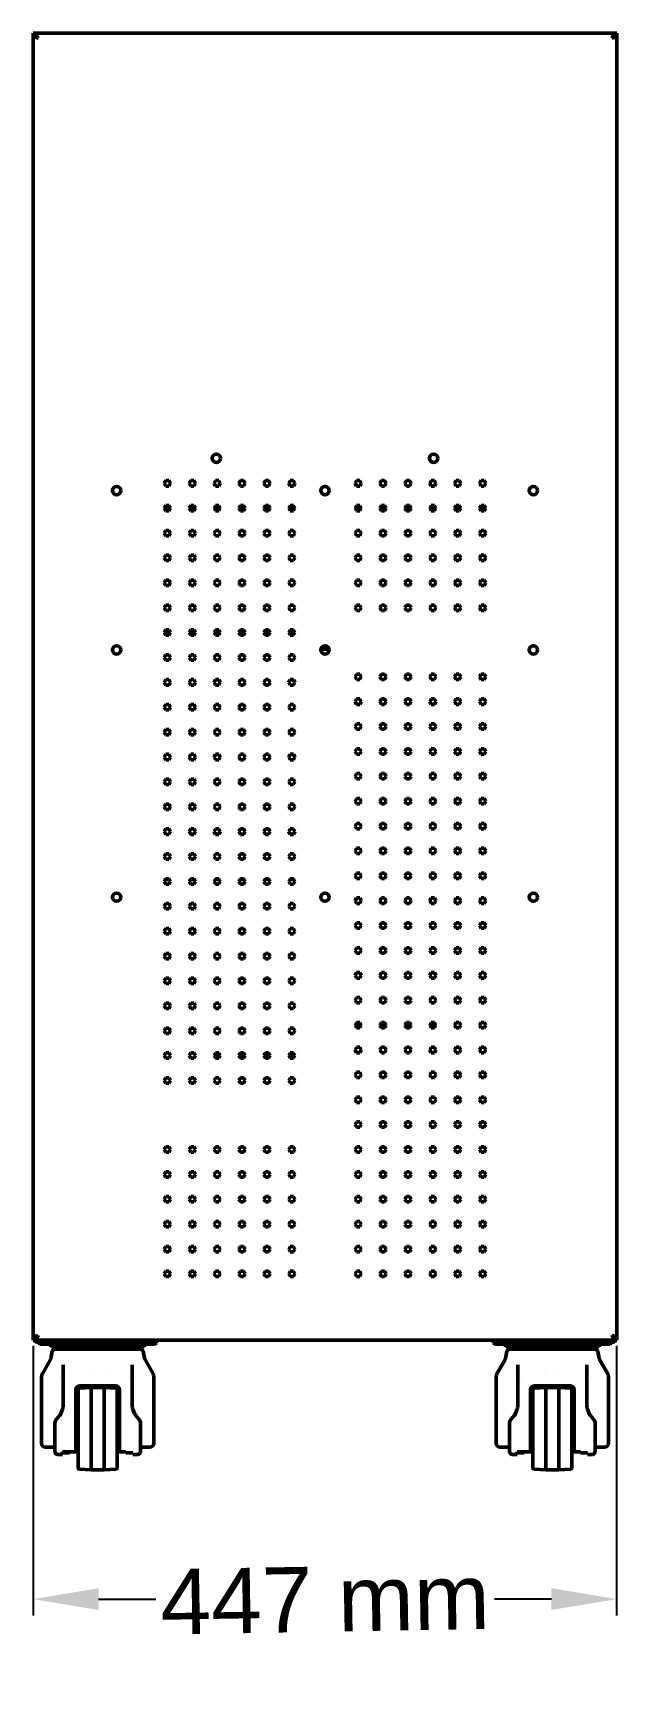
# Model space of a CAD drawing. Header units: millimetres. Extents: x 0 to 45, y -17 to 110.
import ezdxf

# ---------------------------------------------------------------- set-up
doc = ezdxf.new("R2010")
doc.units = ezdxf.units.MM
doc.layers.add('Visible (ANSI)', color=7, linetype='Continuous', lineweight=50)
doc.styles.get("Standard").update_dxf_attribs({"font": 'arial.ttf'})
doc.dimstyles.new('ISO-25', dxfattribs={"dimtxt": 2.5, "dimasz": 2.5, "dimexe": 1.25, "dimexo": 0.625, "dimtad": 1, "dimtxsty": 'Standard', "dimcen": 2.5, "dimadec": 0, "dimazin": 0, "dimtfac": 1, "dimtmove": 0, "dimatfit": 3, "dimfxl": 1, "dimarcsym": 0})

msp = doc.modelspace()

# ---------------------------------------------------------------- blocks, each defined once
blk = doc.blocks.new('*D82')
at = {"color": 0, "lineweight": -2}
for p, q in [((0, 9.49), (0, -11.15)), ((44.66, 9.49), (44.66, -11.15)), ((5, -9.9), (9.37, -9.9)), ((39.66, -9.9), (35.3, -9.9))]:
    blk.add_line(p, q, dxfattribs=at)
at = {"color": 0}
for points in [[(5, -9.06), (5, -10.73), (0, -9.9)], [(39.66, -10.73), (39.66, -9.06), (44.66, -9.9)]]:
    blk.add_solid(points, dxfattribs=at)
at = {"layer": 'Defpoints', "color": 0}
for p in [(0, 10.11), (44.66, 10.11), (44.66, -9.9)]:
    blk.add_point(p, dxfattribs=at)
at = {"color": 0, "insert": (22.33, -9.9), "char_height": 5, "attachment_point": 5, "rotation": 1}
blk.add_mtext('447 mm', dxfattribs=at)

# ---------------------------------------------------------------- dimensions: what is measured, and where the dimension line sits
dim = msp.add_linear_dim(base=(44.663, -9.896), p1=(0, 10.114), p2=(44.663, 10.114), angle=180, text='447 mm', dimstyle='ISO-25', override={"dimtxt": 5, "dimasz": 5})
dim.commit()
dim.dimension.update_dxf_attribs({"geometry": '*D82', "text_midpoint": (22.332, -9.896), "text_rotation": 1})

# ---------------------------------------------------------------- linework, layer by layer
msp.add_line((4.93, 0), (4.43, 0))
at = {"layer": 'Visible (ANSI)'}
for p, q in [((0, 110), (44.663, 110)), ((0, 109.81), (0, 110)), ((0, 10.114), (0, 109.807)), ((0.04, 109.807), (0, 109.807)), ((44.624, 109.807), (44.663, 109.807)), ((44.663, 109.81), (44.663, 110)), ((44.663, 109.807), (44.663, 10.114)), ((10.026, 75.541), (10.146, 75.748)), ((10.146, 75.334), (10.026, 75.541)), ((10.146, 75.748), (10.385, 75.748)), ((10.385, 75.334), (10.146, 75.334)), ((10.385, 75.748), (10.504, 75.541)), ((10.504, 75.541), (10.385, 75.334)), ((11.932, 75.541), (12.051, 75.748)), ((12.051, 75.334), (11.932, 75.541)), ((12.051, 75.748), (12.29, 75.748)), ((12.29, 75.334), (12.051, 75.334)), ((12.29, 75.748), (12.409, 75.541)), ((12.409, 75.541), (12.29, 75.334)), ((13.837, 75.541), (13.956, 75.748)), ((13.956, 75.334), (13.837, 75.541)), ((13.956, 75.748), (14.195, 75.748)), ((14.195, 75.334), (13.956, 75.334)), ((14.195, 75.748), (14.314, 75.541)), ((14.314, 75.541), (14.195, 75.334)), ((15.742, 75.541), (15.862, 75.748)), ((15.862, 75.334), (15.742, 75.541)), ((15.862, 75.748), (16.1, 75.748)), ((16.1, 75.334), (15.862, 75.334)), ((16.1, 75.748), (16.22, 75.541)), ((16.22, 75.541), (16.1, 75.334)), ((17.647, 75.541), (17.767, 75.748)), ((17.767, 75.334), (17.647, 75.541)), ((17.767, 75.748), (18.006, 75.748)), ((18.006, 75.334), (17.767, 75.334)), ((18.006, 75.748), (18.125, 75.541)), ((18.125, 75.541), (18.006, 75.334)), ((19.553, 75.541), (19.672, 75.748)), ((19.672, 75.334), (19.553, 75.541)), ((19.672, 75.748), (19.911, 75.748)), ((19.911, 75.334), (19.672, 75.334)), ((19.911, 75.748), (20.03, 75.541)), ((20.03, 75.541), (19.911, 75.334)), ((24.633, 75.541), (24.753, 75.748)), ((24.753, 75.334), (24.633, 75.541)), ((24.753, 75.748), (24.991, 75.748)), ((24.991, 75.334), (24.753, 75.334)), ((24.991, 75.748), (25.111, 75.541)), ((25.111, 75.541), (24.991, 75.334)), ((26.539, 75.541), (26.658, 75.748)), ((26.658, 75.334), (26.539, 75.541)), ((26.658, 75.748), (26.897, 75.748)), ((26.897, 75.334), (26.658, 75.334)), ((26.897, 75.748), (27.016, 75.541)), ((27.016, 75.541), (26.897, 75.334)), ((28.444, 75.541), (28.563, 75.748)), ((28.563, 75.334), (28.444, 75.541)), ((28.563, 75.748), (28.802, 75.748)), ((28.802, 75.334), (28.563, 75.334)), ((28.802, 75.748), (28.921, 75.541)), ((28.921, 75.541), (28.802, 75.334)), ((30.349, 75.541), (30.468, 75.748)), ((30.468, 75.334), (30.349, 75.541)), ((30.468, 75.748), (30.707, 75.748)), ((30.707, 75.334), (30.468, 75.334)), ((30.707, 75.748), (30.827, 75.541)), ((30.827, 75.541), (30.707, 75.334)), ((32.254, 75.541), (32.374, 75.748)), ((32.374, 75.334), (32.254, 75.541)), ((32.374, 75.748), (32.612, 75.748)), ((32.612, 75.334), (32.374, 75.334)), ((32.612, 75.748), (32.732, 75.541)), ((32.732, 75.541), (32.612, 75.334)), ((34.159, 75.541), (34.279, 75.748)), ((34.279, 75.334), (34.159, 75.541)), ((34.279, 75.748), (34.518, 75.748)), ((34.518, 75.334), (34.279, 75.334)), ((34.518, 75.748), (34.637, 75.541)), ((34.637, 75.541), (34.518, 75.334)), ((10.026, 73.636), (10.146, 73.842)), ((10.146, 73.429), (10.026, 73.636)), ((10.504, 73.636), (10.027, 73.636)), ((10.146, 73.842), (10.385, 73.842)), ((10.385, 73.429), (10.146, 73.429)), ((10.385, 73.842), (10.504, 73.636)), ((10.504, 73.636), (10.385, 73.429)), ((11.932, 73.636), (12.051, 73.842)), ((12.051, 73.429), (11.932, 73.636)), ((12.409, 73.636), (11.932, 73.636)), ((12.051, 73.842), (12.29, 73.842)), ((12.29, 73.429), (12.051, 73.429)), ((12.29, 73.842), (12.409, 73.636)), ((12.409, 73.636), (12.29, 73.429)), ((13.837, 73.636), (13.956, 73.842)), ((13.956, 73.429), (13.837, 73.636)), ((14.314, 73.636), (13.837, 73.636)), ((13.956, 73.842), (14.195, 73.842)), ((14.195, 73.429), (13.956, 73.429)), ((14.195, 73.842), (14.314, 73.636)), ((14.314, 73.636), (14.195, 73.429)), ((15.742, 73.636), (15.862, 73.842)), ((15.862, 73.429), (15.742, 73.636)), ((16.219, 73.636), (15.742, 73.636)), ((15.862, 73.842), (16.1, 73.842)), ((16.1, 73.429), (15.862, 73.429)), ((16.1, 73.842), (16.22, 73.636)), ((16.22, 73.636), (16.1, 73.429)), ((17.647, 73.636), (17.767, 73.842)), ((17.767, 73.429), (17.647, 73.636)), ((18.125, 73.636), (17.648, 73.636)), ((17.767, 73.842), (18.006, 73.842)), ((18.006, 73.429), (17.767, 73.429)), ((18.006, 73.842), (18.125, 73.636)), ((18.125, 73.636), (18.006, 73.429)), ((19.553, 73.636), (19.672, 73.842)), ((19.672, 73.429), (19.553, 73.636)), ((20.03, 73.636), (19.553, 73.636)), ((19.672, 73.842), (19.911, 73.842)), ((19.911, 73.429), (19.672, 73.429)), ((19.911, 73.842), (20.03, 73.636)), ((20.03, 73.636), (19.911, 73.429)), ((24.633, 73.636), (24.753, 73.842)), ((24.753, 73.429), (24.633, 73.636)), ((25.111, 73.636), (24.634, 73.636)), ((24.753, 73.842), (24.991, 73.842)), ((24.991, 73.429), (24.753, 73.429)), ((24.991, 73.842), (25.111, 73.636)), ((25.111, 73.636), (24.991, 73.429)), ((26.539, 73.636), (26.658, 73.842)), ((26.658, 73.429), (26.539, 73.636)), ((27.016, 73.636), (26.539, 73.636)), ((26.658, 73.842), (26.897, 73.842)), ((26.897, 73.429), (26.658, 73.429)), ((26.897, 73.842), (27.016, 73.636)), ((27.016, 73.636), (26.897, 73.429)), ((28.444, 73.636), (28.563, 73.842)), ((28.563, 73.429), (28.444, 73.636)), ((28.921, 73.636), (28.444, 73.636)), ((28.563, 73.842), (28.802, 73.842)), ((28.802, 73.429), (28.563, 73.429)), ((28.802, 73.842), (28.921, 73.636)), ((28.921, 73.636), (28.802, 73.429)), ((30.349, 73.636), (30.468, 73.842)), ((30.468, 73.429), (30.349, 73.636)), ((30.826, 73.636), (30.349, 73.636)), ((30.468, 73.842), (30.707, 73.842)), ((30.707, 73.429), (30.468, 73.429)), ((30.707, 73.842), (30.827, 73.636)), ((30.827, 73.636), (30.707, 73.429)), ((32.254, 73.636), (32.374, 73.842)), ((32.374, 73.429), (32.254, 73.636)), ((32.731, 73.636), (32.255, 73.636)), ((32.374, 73.842), (32.612, 73.842)), ((32.612, 73.429), (32.374, 73.429)), ((32.612, 73.842), (32.732, 73.636)), ((32.732, 73.636), (32.612, 73.429)), ((34.159, 73.636), (34.279, 73.842)), ((34.279, 73.429), (34.159, 73.636)), ((34.637, 73.636), (34.16, 73.636)), ((34.279, 73.842), (34.518, 73.842)), ((34.518, 73.429), (34.279, 73.429)), ((34.518, 73.842), (34.637, 73.636)), ((34.637, 73.636), (34.518, 73.429)), ((10.026, 71.73), (10.146, 71.937)), ((10.146, 71.524), (10.026, 71.73)), ((10.146, 71.937), (10.385, 71.937)), ((10.385, 71.524), (10.146, 71.524)), ((10.385, 71.937), (10.504, 71.73)), ((10.504, 71.73), (10.385, 71.524)), ((11.932, 71.73), (12.051, 71.937)), ((12.051, 71.524), (11.932, 71.73)), ((12.051, 71.937), (12.29, 71.937)), ((12.29, 71.524), (12.051, 71.524)), ((12.29, 71.937), (12.409, 71.73)), ((12.409, 71.73), (12.29, 71.524)), ((13.837, 71.73), (13.956, 71.937)), ((13.956, 71.524), (13.837, 71.73)), ((13.956, 71.937), (14.195, 71.937)), ((14.195, 71.524), (13.956, 71.524)), ((14.195, 71.937), (14.314, 71.73)), ((14.314, 71.73), (14.195, 71.524)), ((15.742, 71.73), (15.862, 71.937)), ((15.862, 71.524), (15.742, 71.73)), ((15.862, 71.937), (16.1, 71.937)), ((16.1, 71.524), (15.862, 71.524)), ((16.1, 71.937), (16.22, 71.73)), ((16.22, 71.73), (16.1, 71.524)), ((17.647, 71.73), (17.767, 71.937)), ((17.767, 71.524), (17.647, 71.73)), ((17.767, 71.937), (18.006, 71.937)), ((18.006, 71.524), (17.767, 71.524)), ((18.006, 71.937), (18.125, 71.73)), ((18.125, 71.73), (18.006, 71.524)), ((19.553, 71.73), (19.672, 71.937)), ((19.672, 71.524), (19.553, 71.73)), ((19.672, 71.937), (19.911, 71.937)), ((19.911, 71.524), (19.672, 71.524)), ((19.911, 71.937), (20.03, 71.73)), ((20.03, 71.73), (19.911, 71.524)), ((24.633, 71.73), (24.753, 71.937)), ((24.753, 71.524), (24.633, 71.73)), ((24.753, 71.937), (24.991, 71.937)), ((24.991, 71.524), (24.753, 71.524)), ((24.991, 71.937), (25.111, 71.73)), ((25.111, 71.73), (24.991, 71.524)), ((26.539, 71.73), (26.658, 71.937)), ((26.658, 71.524), (26.539, 71.73)), ((26.658, 71.937), (26.897, 71.937)), ((26.897, 71.524), (26.658, 71.524)), ((26.897, 71.937), (27.016, 71.73)), ((27.016, 71.73), (26.897, 71.524)), ((28.444, 71.73), (28.563, 71.937)), ((28.563, 71.524), (28.444, 71.73)), ((28.563, 71.937), (28.802, 71.937)), ((28.802, 71.524), (28.563, 71.524)), ((28.802, 71.937), (28.921, 71.73)), ((28.921, 71.73), (28.802, 71.524)), ((30.349, 71.73), (30.468, 71.937)), ((30.468, 71.524), (30.349, 71.73)), ((30.468, 71.937), (30.707, 71.937)), ((30.707, 71.524), (30.468, 71.524)), ((30.707, 71.937), (30.827, 71.73)), ((30.827, 71.73), (30.707, 71.524)), ((32.254, 71.73), (32.374, 71.937)), ((32.374, 71.524), (32.254, 71.73)), ((32.374, 71.937), (32.612, 71.937)), ((32.612, 71.524), (32.374, 71.524)), ((32.612, 71.937), (32.732, 71.73)), ((32.732, 71.73), (32.612, 71.524)), ((34.159, 71.73), (34.279, 71.937)), ((34.279, 71.524), (34.159, 71.73)), ((34.279, 71.937), (34.518, 71.937)), ((34.518, 71.524), (34.279, 71.524)), ((34.518, 71.937), (34.637, 71.73)), ((34.637, 71.73), (34.518, 71.524)), ((10.026, 69.825), (10.146, 70.032)), ((10.146, 69.618), (10.026, 69.825)), ((10.146, 70.032), (10.385, 70.032)), ((10.385, 69.618), (10.146, 69.618)), ((10.385, 70.032), (10.504, 69.825)), ((10.504, 69.825), (10.385, 69.618)), ((11.932, 69.825), (12.051, 70.032)), ((12.051, 69.618), (11.932, 69.825)), ((12.051, 70.032), (12.29, 70.032)), ((12.29, 69.618), (12.051, 69.618)), ((12.29, 70.032), (12.409, 69.825)), ((12.409, 69.825), (12.29, 69.618)), ((13.837, 69.825), (13.956, 70.032)), ((13.956, 69.618), (13.837, 69.825)), ((13.956, 70.032), (14.195, 70.032)), ((14.195, 69.618), (13.956, 69.618)), ((14.195, 70.032), (14.314, 69.825)), ((14.314, 69.825), (14.195, 69.618)), ((15.742, 69.825), (15.862, 70.032)), ((15.862, 69.618), (15.742, 69.825)), ((15.862, 70.032), (16.1, 70.032)), ((16.1, 69.618), (15.862, 69.618)), ((16.1, 70.032), (16.22, 69.825)), ((16.22, 69.825), (16.1, 69.618)), ((17.647, 69.825), (17.767, 70.032)), ((17.767, 69.618), (17.647, 69.825)), ((17.767, 70.032), (18.006, 70.032)), ((18.006, 69.618), (17.767, 69.618)), ((18.006, 70.032), (18.125, 69.825)), ((18.125, 69.825), (18.006, 69.618)), ((19.553, 69.825), (19.672, 70.032)), ((19.672, 69.618), (19.553, 69.825)), ((19.672, 70.032), (19.911, 70.032)), ((19.911, 69.618), (19.672, 69.618)), ((19.911, 70.032), (20.03, 69.825)), ((20.03, 69.825), (19.911, 69.618)), ((24.633, 69.825), (24.753, 70.032)), ((24.753, 69.618), (24.633, 69.825)), ((24.753, 70.032), (24.991, 70.032)), ((24.991, 69.618), (24.753, 69.618)), ((24.991, 70.032), (25.111, 69.825)), ((25.111, 69.825), (24.991, 69.618)), ((26.539, 69.825), (26.658, 70.032)), ((26.658, 69.618), (26.539, 69.825)), ((26.658, 70.032), (26.897, 70.032)), ((26.897, 69.618), (26.658, 69.618)), ((26.897, 70.032), (27.016, 69.825)), ((27.016, 69.825), (26.897, 69.618)), ((28.444, 69.825), (28.563, 70.032)), ((28.563, 69.618), (28.444, 69.825)), ((28.563, 70.032), (28.802, 70.032)), ((28.802, 69.618), (28.563, 69.618)), ((28.802, 70.032), (28.921, 69.825)), ((28.921, 69.825), (28.802, 69.618)), ((30.349, 69.825), (30.468, 70.032)), ((30.468, 69.618), (30.349, 69.825)), ((30.468, 70.032), (30.707, 70.032)), ((30.707, 69.618), (30.468, 69.618)), ((30.707, 70.032), (30.827, 69.825)), ((30.827, 69.825), (30.707, 69.618)), ((32.254, 69.825), (32.374, 70.032)), ((32.374, 69.618), (32.254, 69.825)), ((32.374, 70.032), (32.612, 70.032)), ((32.612, 69.618), (32.374, 69.618)), ((32.612, 70.032), (32.732, 69.825)), ((32.732, 69.825), (32.612, 69.618)), ((34.159, 69.825), (34.279, 70.032)), ((34.279, 69.618), (34.159, 69.825)), ((34.279, 70.032), (34.518, 70.032)), ((34.518, 69.618), (34.279, 69.618)), ((34.518, 70.032), (34.637, 69.825)), ((34.637, 69.825), (34.518, 69.618)), ((10.026, 67.92), (10.146, 68.127)), ((10.146, 67.713), (10.026, 67.92)), ((10.146, 68.127), (10.385, 68.127)), ((10.385, 67.713), (10.146, 67.713)), ((10.385, 68.127), (10.504, 67.92)), ((10.504, 67.92), (10.385, 67.713)), ((11.932, 67.92), (12.051, 68.127)), ((12.051, 67.713), (11.932, 67.92)), ((12.051, 68.127), (12.29, 68.127)), ((12.29, 67.713), (12.051, 67.713)), ((12.29, 68.127), (12.409, 67.92)), ((12.409, 67.92), (12.29, 67.713)), ((13.837, 67.92), (13.956, 68.127)), ((13.956, 67.713), (13.837, 67.92)), ((13.956, 68.127), (14.195, 68.127)), ((14.195, 67.713), (13.956, 67.713)), ((14.195, 68.127), (14.314, 67.92)), ((14.314, 67.92), (14.195, 67.713)), ((15.742, 67.92), (15.862, 68.127)), ((15.862, 67.713), (15.742, 67.92)), ((15.862, 68.127), (16.1, 68.127)), ((16.1, 67.713), (15.862, 67.713)), ((16.1, 68.127), (16.22, 67.92)), ((16.22, 67.92), (16.1, 67.713)), ((17.647, 67.92), (17.767, 68.127)), ((17.767, 67.713), (17.647, 67.92)), ((17.767, 68.127), (18.006, 68.127)), ((18.006, 67.713), (17.767, 67.713)), ((18.006, 68.127), (18.125, 67.92)), ((18.125, 67.92), (18.006, 67.713)), ((19.553, 67.92), (19.672, 68.127)), ((19.672, 67.713), (19.553, 67.92)), ((19.672, 68.127), (19.911, 68.127)), ((19.911, 67.713), (19.672, 67.713)), ((19.911, 68.127), (20.03, 67.92)), ((20.03, 67.92), (19.911, 67.713)), ((24.633, 67.92), (24.753, 68.127)), ((24.753, 67.713), (24.633, 67.92)), ((24.753, 68.127), (24.991, 68.127)), ((24.991, 67.713), (24.753, 67.713)), ((24.991, 68.127), (25.111, 67.92)), ((25.111, 67.92), (24.991, 67.713)), ((26.539, 67.92), (26.658, 68.127)), ((26.658, 67.713), (26.539, 67.92)), ((26.658, 68.127), (26.897, 68.127)), ((26.897, 67.713), (26.658, 67.713)), ((26.897, 68.127), (27.016, 67.92)), ((27.016, 67.92), (26.897, 67.713)), ((28.444, 67.92), (28.563, 68.127)), ((28.563, 67.713), (28.444, 67.92)), ((28.563, 68.127), (28.802, 68.127)), ((28.802, 67.713), (28.563, 67.713)), ((28.802, 68.127), (28.921, 67.92)), ((28.921, 67.92), (28.802, 67.713)), ((30.349, 67.92), (30.468, 68.127)), ((30.468, 67.713), (30.349, 67.92)), ((30.468, 68.127), (30.707, 68.127)), ((30.707, 67.713), (30.468, 67.713)), ((30.707, 68.127), (30.827, 67.92)), ((30.827, 67.92), (30.707, 67.713)), ((32.254, 67.92), (32.374, 68.127)), ((32.374, 67.713), (32.254, 67.92)), ((32.374, 68.127), (32.612, 68.127)), ((32.612, 67.713), (32.374, 67.713)), ((32.612, 68.127), (32.732, 67.92)), ((32.732, 67.92), (32.612, 67.713)), ((34.159, 67.92), (34.279, 68.127)), ((34.279, 67.713), (34.159, 67.92)), ((34.279, 68.127), (34.518, 68.127)), ((34.518, 67.713), (34.279, 67.713)), ((34.518, 68.127), (34.637, 67.92)), ((34.637, 67.92), (34.518, 67.713)), ((10.026, 66.015), (10.146, 66.221)), ((10.146, 65.808), (10.026, 66.015)), ((10.146, 66.221), (10.385, 66.221)), ((10.385, 65.808), (10.146, 65.808)), ((10.385, 66.221), (10.504, 66.015)), ((10.504, 66.015), (10.385, 65.808)), ((11.932, 66.015), (12.051, 66.221)), ((12.051, 65.808), (11.932, 66.015)), ((12.051, 66.221), (12.29, 66.221)), ((12.29, 65.808), (12.051, 65.808)), ((12.29, 66.221), (12.409, 66.015)), ((12.409, 66.015), (12.29, 65.808)), ((13.837, 66.015), (13.956, 66.221)), ((13.956, 65.808), (13.837, 66.015)), ((13.956, 66.221), (14.195, 66.221)), ((14.195, 65.808), (13.956, 65.808)), ((14.195, 66.221), (14.314, 66.015)), ((14.314, 66.015), (14.195, 65.808)), ((15.742, 66.015), (15.862, 66.221)), ((15.862, 65.808), (15.742, 66.015)), ((15.862, 66.221), (16.1, 66.221)), ((16.1, 65.808), (15.862, 65.808)), ((16.1, 66.221), (16.22, 66.015)), ((16.22, 66.015), (16.1, 65.808)), ((17.647, 66.015), (17.767, 66.221)), ((17.767, 65.808), (17.647, 66.015)), ((17.767, 66.221), (18.006, 66.221)), ((18.006, 65.808), (17.767, 65.808)), ((18.006, 66.221), (18.125, 66.015)), ((18.125, 66.015), (18.006, 65.808)), ((19.553, 66.015), (19.672, 66.221)), ((19.672, 65.808), (19.553, 66.015)), ((19.672, 66.221), (19.911, 66.221)), ((19.911, 65.808), (19.672, 65.808)), ((19.911, 66.221), (20.03, 66.015)), ((20.03, 66.015), (19.911, 65.808)), ((24.633, 66.015), (24.753, 66.221)), ((24.753, 65.808), (24.633, 66.015)), ((24.753, 66.221), (24.991, 66.221)), ((24.991, 65.808), (24.753, 65.808)), ((24.991, 66.221), (25.111, 66.015)), ((25.111, 66.015), (24.991, 65.808)), ((26.539, 66.015), (26.658, 66.221)), ((26.658, 65.808), (26.539, 66.015)), ((26.658, 66.221), (26.897, 66.221)), ((26.897, 65.808), (26.658, 65.808)), ((26.897, 66.221), (27.016, 66.015)), ((27.016, 66.015), (26.897, 65.808)), ((28.444, 66.015), (28.563, 66.221)), ((28.563, 65.808), (28.444, 66.015)), ((28.563, 66.221), (28.802, 66.221)), ((28.802, 65.808), (28.563, 65.808)), ((28.802, 66.221), (28.921, 66.015)), ((28.921, 66.015), (28.802, 65.808)), ((30.349, 66.015), (30.468, 66.221)), ((30.468, 65.808), (30.349, 66.015)), ((30.468, 66.221), (30.707, 66.221)), ((30.707, 65.808), (30.468, 65.808)), ((30.707, 66.221), (30.827, 66.015)), ((30.827, 66.015), (30.707, 65.808)), ((32.254, 66.015), (32.374, 66.221)), ((32.374, 65.808), (32.254, 66.015)), ((32.374, 66.221), (32.612, 66.221)), ((32.612, 65.808), (32.374, 65.808)), ((32.612, 66.221), (32.732, 66.015)), ((32.732, 66.015), (32.612, 65.808)), ((34.159, 66.015), (34.279, 66.221)), ((34.279, 65.808), (34.159, 66.015)), ((34.279, 66.221), (34.518, 66.221)), ((34.518, 65.808), (34.279, 65.808)), ((34.518, 66.221), (34.637, 66.015)), ((34.637, 66.015), (34.518, 65.808)), ((10.026, 64.109), (10.146, 64.316)), ((10.146, 63.903), (10.026, 64.109)), ((10.041, 64.134), (10.49, 64.134)), ((10.146, 64.316), (10.385, 64.316)), ((10.385, 63.903), (10.146, 63.903)), ((10.385, 64.316), (10.504, 64.109)), ((10.504, 64.109), (10.385, 63.903)), ((11.932, 64.109), (12.051, 64.316)), ((12.051, 63.903), (11.932, 64.109)), ((11.946, 64.134), (12.395, 64.134)), ((12.051, 64.316), (12.29, 64.316)), ((12.29, 63.903), (12.051, 63.903)), ((12.29, 64.316), (12.409, 64.109)), ((12.409, 64.109), (12.29, 63.903)), ((13.837, 64.109), (13.956, 64.316)), ((13.956, 63.903), (13.837, 64.109)), ((13.851, 64.134), (14.3, 64.134)), ((13.956, 64.316), (14.195, 64.316)), ((14.195, 63.903), (13.956, 63.903)), ((14.195, 64.316), (14.314, 64.109)), ((14.314, 64.109), (14.195, 63.903)), ((15.742, 64.109), (15.862, 64.316)), ((15.862, 63.903), (15.742, 64.109)), ((15.756, 64.134), (16.205, 64.134)), ((15.862, 64.316), (16.1, 64.316)), ((16.1, 63.903), (15.862, 63.903)), ((16.1, 64.316), (16.22, 64.109)), ((16.22, 64.109), (16.1, 63.903)), ((17.647, 64.109), (17.767, 64.316)), ((17.767, 63.903), (17.647, 64.109)), ((17.662, 64.134), (18.111, 64.134)), ((17.767, 64.316), (18.006, 64.316)), ((18.006, 63.903), (17.767, 63.903)), ((18.006, 64.316), (18.125, 64.109)), ((18.125, 64.109), (18.006, 63.903)), ((19.553, 64.109), (19.672, 64.316)), ((19.672, 63.903), (19.553, 64.109)), ((19.567, 64.134), (20.016, 64.134)), ((19.672, 64.316), (19.911, 64.316)), ((19.911, 63.903), (19.672, 63.903)), ((19.911, 64.316), (20.03, 64.109)), ((20.03, 64.109), (19.911, 63.903)), ((22.019, 62.834), (22.644, 62.834)), ((10.026, 62.204), (10.146, 62.411)), ((10.146, 61.997), (10.026, 62.204)), ((10.146, 62.411), (10.385, 62.411)), ((10.385, 61.997), (10.146, 61.997)), ((10.385, 62.411), (10.504, 62.204)), ((10.504, 62.204), (10.385, 61.997)), ((11.932, 62.204), (12.051, 62.411)), ((12.051, 61.997), (11.932, 62.204)), ((12.051, 62.411), (12.29, 62.411)), ((12.29, 61.997), (12.051, 61.997)), ((12.29, 62.411), (12.409, 62.204)), ((12.409, 62.204), (12.29, 61.997)), ((13.837, 62.204), (13.956, 62.411)), ((13.956, 61.997), (13.837, 62.204)), ((13.956, 62.411), (14.195, 62.411)), ((14.195, 61.997), (13.956, 61.997)), ((14.195, 62.411), (14.314, 62.204)), ((14.314, 62.204), (14.195, 61.997)), ((15.742, 62.204), (15.862, 62.411)), ((15.862, 61.997), (15.742, 62.204)), ((15.862, 62.411), (16.1, 62.411)), ((16.1, 61.997), (15.862, 61.997)), ((16.1, 62.411), (16.22, 62.204)), ((16.22, 62.204), (16.1, 61.997)), ((17.647, 62.204), (17.767, 62.411)), ((17.767, 61.997), (17.647, 62.204)), ((17.767, 62.411), (18.006, 62.411)), ((18.006, 61.997), (17.767, 61.997)), ((18.006, 62.411), (18.125, 62.204)), ((18.125, 62.204), (18.006, 61.997)), ((19.553, 62.204), (19.672, 62.411)), ((19.672, 61.997), (19.553, 62.204)), ((19.672, 62.411), (19.911, 62.411)), ((19.911, 61.997), (19.672, 61.997)), ((19.911, 62.411), (20.03, 62.204)), ((20.03, 62.204), (19.911, 61.997)), ((10.026, 60.299), (10.146, 60.506)), ((10.146, 60.092), (10.026, 60.299)), ((10.146, 60.506), (10.385, 60.506)), ((10.385, 60.092), (10.146, 60.092)), ((10.385, 60.506), (10.504, 60.299)), ((10.504, 60.299), (10.385, 60.092)), ((11.932, 60.299), (12.051, 60.506)), ((12.051, 60.092), (11.932, 60.299)), ((12.051, 60.506), (12.29, 60.506)), ((12.29, 60.092), (12.051, 60.092)), ((12.29, 60.506), (12.409, 60.299)), ((12.409, 60.299), (12.29, 60.092)), ((13.837, 60.299), (13.956, 60.506)), ((13.956, 60.092), (13.837, 60.299)), ((13.956, 60.506), (14.195, 60.506)), ((14.195, 60.092), (13.956, 60.092)), ((14.195, 60.506), (14.314, 60.299)), ((14.314, 60.299), (14.195, 60.092)), ((15.742, 60.299), (15.862, 60.506)), ((15.862, 60.092), (15.742, 60.299)), ((15.862, 60.506), (16.1, 60.506)), ((16.1, 60.092), (15.862, 60.092)), ((16.1, 60.506), (16.22, 60.299)), ((16.22, 60.299), (16.1, 60.092)), ((17.647, 60.299), (17.767, 60.506)), ((17.767, 60.092), (17.647, 60.299)), ((17.767, 60.506), (18.006, 60.506)), ((18.006, 60.092), (17.767, 60.092)), ((18.006, 60.506), (18.125, 60.299)), ((18.125, 60.299), (18.006, 60.092)), ((19.553, 60.299), (19.672, 60.506)), ((19.672, 60.092), (19.553, 60.299)), ((19.672, 60.506), (19.911, 60.506)), ((19.911, 60.092), (19.672, 60.092)), ((19.911, 60.506), (20.03, 60.299)), ((20.03, 60.299), (19.911, 60.092)), ((24.633, 60.727), (24.753, 60.934)), ((24.753, 60.52), (24.633, 60.727)), ((24.753, 60.934), (24.991, 60.934)), ((24.991, 60.52), (24.753, 60.52)), ((24.991, 60.934), (25.111, 60.727)), ((25.111, 60.727), (24.991, 60.52)), ((26.539, 60.727), (26.658, 60.934)), ((26.658, 60.52), (26.539, 60.727)), ((26.658, 60.934), (26.897, 60.934)), ((26.897, 60.52), (26.658, 60.52)), ((26.897, 60.934), (27.016, 60.727)), ((27.016, 60.727), (26.897, 60.52)), ((28.444, 60.727), (28.563, 60.934)), ((28.563, 60.52), (28.444, 60.727)), ((28.563, 60.934), (28.802, 60.934)), ((28.802, 60.52), (28.563, 60.52)), ((28.802, 60.934), (28.921, 60.727)), ((28.921, 60.727), (28.802, 60.52)), ((30.349, 60.727), (30.468, 60.934)), ((30.468, 60.52), (30.349, 60.727)), ((30.468, 60.934), (30.707, 60.934)), ((30.707, 60.52), (30.468, 60.52)), ((30.707, 60.934), (30.827, 60.727)), ((30.827, 60.727), (30.707, 60.52)), ((32.254, 60.727), (32.374, 60.934)), ((32.374, 60.52), (32.254, 60.727)), ((32.374, 60.934), (32.612, 60.934)), ((32.612, 60.52), (32.374, 60.52)), ((32.612, 60.934), (32.732, 60.727)), ((32.732, 60.727), (32.612, 60.52)), ((34.159, 60.727), (34.279, 60.934)), ((34.279, 60.52), (34.159, 60.727)), ((34.279, 60.934), (34.518, 60.934)), ((34.518, 60.52), (34.279, 60.52)), ((34.518, 60.934), (34.637, 60.727)), ((34.637, 60.727), (34.518, 60.52)), ((24.633, 58.822), (24.753, 59.029)), ((24.753, 58.615), (24.633, 58.822)), ((24.753, 59.029), (24.991, 59.029)), ((24.991, 59.029), (25.111, 58.822)), ((25.111, 58.822), (24.991, 58.615)), ((26.539, 58.822), (26.658, 59.029)), ((26.658, 58.615), (26.539, 58.822)), ((26.658, 59.029), (26.897, 59.029)), ((26.897, 59.029), (27.016, 58.822)), ((27.016, 58.822), (26.897, 58.615)), ((28.444, 58.822), (28.563, 59.029)), ((28.563, 58.615), (28.444, 58.822)), ((28.563, 59.029), (28.802, 59.029)), ((28.802, 59.029), (28.921, 58.822)), ((28.921, 58.822), (28.802, 58.615)), ((30.349, 58.822), (30.468, 59.029)), ((30.468, 58.615), (30.349, 58.822)), ((30.468, 59.029), (30.707, 59.029)), ((30.707, 59.029), (30.827, 58.822)), ((30.827, 58.822), (30.707, 58.615)), ((32.254, 58.822), (32.374, 59.029)), ((32.374, 58.615), (32.254, 58.822)), ((32.374, 59.029), (32.612, 59.029)), ((32.612, 59.029), (32.732, 58.822)), ((32.732, 58.822), (32.612, 58.615)), ((34.159, 58.822), (34.279, 59.029)), ((34.279, 58.615), (34.159, 58.822)), ((34.279, 59.029), (34.518, 59.029)), ((34.518, 59.029), (34.637, 58.822)), ((34.637, 58.822), (34.518, 58.615)), ((10.026, 58.394), (10.146, 58.601)), ((10.146, 58.187), (10.026, 58.394)), ((10.146, 58.601), (10.385, 58.601)), ((10.385, 58.187), (10.146, 58.187)), ((10.385, 58.601), (10.504, 58.394)), ((10.504, 58.394), (10.385, 58.187)), ((11.932, 58.394), (12.051, 58.601)), ((12.051, 58.187), (11.932, 58.394)), ((12.051, 58.601), (12.29, 58.601)), ((12.29, 58.187), (12.051, 58.187)), ((12.29, 58.601), (12.409, 58.394)), ((12.409, 58.394), (12.29, 58.187)), ((13.837, 58.394), (13.956, 58.601)), ((13.956, 58.187), (13.837, 58.394)), ((13.956, 58.601), (14.195, 58.601)), ((14.195, 58.187), (13.956, 58.187)), ((14.195, 58.601), (14.314, 58.394)), ((14.314, 58.394), (14.195, 58.187)), ((15.742, 58.394), (15.862, 58.601)), ((15.862, 58.187), (15.742, 58.394)), ((15.862, 58.601), (16.1, 58.601)), ((16.1, 58.187), (15.862, 58.187)), ((16.1, 58.601), (16.22, 58.394)), ((16.22, 58.394), (16.1, 58.187)), ((17.647, 58.394), (17.767, 58.601)), ((17.767, 58.187), (17.647, 58.394)), ((17.767, 58.601), (18.006, 58.601)), ((18.006, 58.187), (17.767, 58.187)), ((18.006, 58.601), (18.125, 58.394)), ((18.125, 58.394), (18.006, 58.187)), ((19.553, 58.394), (19.672, 58.601)), ((19.672, 58.187), (19.553, 58.394)), ((19.672, 58.601), (19.911, 58.601)), ((19.911, 58.187), (19.672, 58.187)), ((19.911, 58.601), (20.03, 58.394)), ((20.03, 58.394), (19.911, 58.187)), ((24.991, 58.615), (24.753, 58.615)), ((26.897, 58.615), (26.658, 58.615)), ((28.802, 58.615), (28.563, 58.615)), ((30.707, 58.615), (30.468, 58.615)), ((32.612, 58.615), (32.374, 58.615)), ((34.518, 58.615), (34.279, 58.615)), ((10.026, 56.488), (10.146, 56.695)), ((10.146, 56.282), (10.026, 56.488)), ((10.146, 56.695), (10.385, 56.695)), ((10.385, 56.282), (10.146, 56.282)), ((10.385, 56.695), (10.504, 56.488)), ((10.504, 56.488), (10.385, 56.282)), ((11.932, 56.488), (12.051, 56.695)), ((12.051, 56.282), (11.932, 56.488)), ((12.051, 56.695), (12.29, 56.695)), ((12.29, 56.282), (12.051, 56.282)), ((12.29, 56.695), (12.409, 56.488)), ((12.409, 56.488), (12.29, 56.282)), ((13.837, 56.488), (13.956, 56.695)), ((13.956, 56.282), (13.837, 56.488)), ((13.956, 56.695), (14.195, 56.695)), ((14.195, 56.282), (13.956, 56.282)), ((14.195, 56.695), (14.314, 56.488)), ((14.314, 56.488), (14.195, 56.282)), ((15.742, 56.488), (15.862, 56.695)), ((15.862, 56.282), (15.742, 56.488)), ((15.862, 56.695), (16.1, 56.695)), ((16.1, 56.282), (15.862, 56.282)), ((16.1, 56.695), (16.22, 56.488)), ((16.22, 56.488), (16.1, 56.282)), ((17.647, 56.488), (17.767, 56.695)), ((17.767, 56.282), (17.647, 56.488)), ((17.767, 56.695), (18.006, 56.695)), ((18.006, 56.282), (17.767, 56.282)), ((18.006, 56.695), (18.125, 56.488)), ((18.125, 56.488), (18.006, 56.282)), ((19.553, 56.488), (19.672, 56.695)), ((19.672, 56.282), (19.553, 56.488)), ((19.672, 56.695), (19.911, 56.695)), ((19.911, 56.282), (19.672, 56.282)), ((19.911, 56.695), (20.03, 56.488)), ((20.03, 56.488), (19.911, 56.282)), ((24.633, 56.917), (24.753, 57.124)), ((24.753, 56.71), (24.633, 56.917)), ((24.753, 57.124), (24.991, 57.124)), ((24.991, 56.71), (24.753, 56.71)), ((24.991, 57.124), (25.111, 56.917)), ((25.111, 56.917), (24.991, 56.71)), ((26.539, 56.917), (26.658, 57.124)), ((26.658, 56.71), (26.539, 56.917)), ((26.658, 57.124), (26.897, 57.124)), ((26.897, 56.71), (26.658, 56.71)), ((26.897, 57.124), (27.016, 56.917)), ((27.016, 56.917), (26.897, 56.71)), ((28.444, 56.917), (28.563, 57.124)), ((28.563, 56.71), (28.444, 56.917)), ((28.563, 57.124), (28.802, 57.124)), ((28.802, 56.71), (28.563, 56.71)), ((28.802, 57.124), (28.921, 56.917)), ((28.921, 56.917), (28.802, 56.71)), ((30.349, 56.917), (30.468, 57.124)), ((30.468, 56.71), (30.349, 56.917)), ((30.468, 57.124), (30.707, 57.124)), ((30.707, 56.71), (30.468, 56.71)), ((30.707, 57.124), (30.827, 56.917)), ((30.827, 56.917), (30.707, 56.71)), ((32.254, 56.917), (32.374, 57.124)), ((32.374, 56.71), (32.254, 56.917)), ((32.374, 57.124), (32.612, 57.124)), ((32.612, 56.71), (32.374, 56.71)), ((32.612, 57.124), (32.732, 56.917)), ((32.732, 56.917), (32.612, 56.71)), ((34.159, 56.917), (34.279, 57.124)), ((34.279, 56.71), (34.159, 56.917)), ((34.279, 57.124), (34.518, 57.124)), ((34.518, 56.71), (34.279, 56.71)), ((34.518, 57.124), (34.637, 56.917)), ((34.637, 56.917), (34.518, 56.71)), ((24.633, 55.012), (24.753, 55.218)), ((24.753, 54.805), (24.633, 55.012)), ((24.753, 55.218), (24.991, 55.218)), ((24.991, 54.805), (24.753, 54.805)), ((24.991, 55.218), (25.111, 55.012)), ((25.111, 55.012), (24.991, 54.805)), ((26.539, 55.012), (26.658, 55.218)), ((26.658, 54.805), (26.539, 55.012)), ((26.658, 55.218), (26.897, 55.218)), ((26.897, 54.805), (26.658, 54.805)), ((26.897, 55.218), (27.016, 55.012)), ((27.016, 55.012), (26.897, 54.805)), ((28.444, 55.012), (28.563, 55.218)), ((28.563, 54.805), (28.444, 55.012)), ((28.563, 55.218), (28.802, 55.218)), ((28.802, 54.805), (28.563, 54.805)), ((28.802, 55.218), (28.921, 55.012)), ((28.921, 55.012), (28.802, 54.805)), ((30.349, 55.012), (30.468, 55.218)), ((30.468, 54.805), (30.349, 55.012)), ((30.468, 55.218), (30.707, 55.218)), ((30.707, 54.805), (30.468, 54.805)), ((30.707, 55.218), (30.827, 55.012)), ((30.827, 55.012), (30.707, 54.805)), ((32.254, 55.012), (32.374, 55.218)), ((32.374, 54.805), (32.254, 55.012)), ((32.374, 55.218), (32.612, 55.218)), ((32.612, 54.805), (32.374, 54.805)), ((32.612, 55.218), (32.732, 55.012)), ((32.732, 55.012), (32.612, 54.805)), ((34.159, 55.012), (34.279, 55.218)), ((34.279, 54.805), (34.159, 55.012)), ((34.279, 55.218), (34.518, 55.218)), ((34.518, 54.805), (34.279, 54.805)), ((34.518, 55.218), (34.637, 55.012)), ((34.637, 55.012), (34.518, 54.805)), ((10.026, 54.583), (10.146, 54.79)), ((10.146, 54.376), (10.026, 54.583)), ((10.146, 54.79), (10.385, 54.79)), ((10.385, 54.376), (10.146, 54.376)), ((10.385, 54.79), (10.504, 54.583)), ((10.504, 54.583), (10.385, 54.376)), ((11.932, 54.583), (12.051, 54.79)), ((12.051, 54.376), (11.932, 54.583)), ((12.051, 54.79), (12.29, 54.79)), ((12.29, 54.376), (12.051, 54.376)), ((12.29, 54.79), (12.409, 54.583)), ((12.409, 54.583), (12.29, 54.376)), ((13.837, 54.583), (13.956, 54.79)), ((13.956, 54.376), (13.837, 54.583)), ((13.956, 54.79), (14.195, 54.79)), ((14.195, 54.376), (13.956, 54.376)), ((14.195, 54.79), (14.314, 54.583)), ((14.314, 54.583), (14.195, 54.376)), ((15.742, 54.583), (15.862, 54.79)), ((15.862, 54.376), (15.742, 54.583)), ((15.862, 54.79), (16.1, 54.79)), ((16.1, 54.376), (15.862, 54.376)), ((16.1, 54.79), (16.22, 54.583)), ((16.22, 54.583), (16.1, 54.376)), ((17.647, 54.583), (17.767, 54.79)), ((17.767, 54.376), (17.647, 54.583)), ((17.767, 54.79), (18.006, 54.79)), ((18.006, 54.376), (17.767, 54.376)), ((18.006, 54.79), (18.125, 54.583)), ((18.125, 54.583), (18.006, 54.376)), ((19.553, 54.583), (19.672, 54.79)), ((19.672, 54.376), (19.553, 54.583)), ((19.672, 54.79), (19.911, 54.79)), ((19.911, 54.376), (19.672, 54.376)), ((19.911, 54.79), (20.03, 54.583)), ((20.03, 54.583), (19.911, 54.376)), ((10.026, 52.678), (10.146, 52.885)), ((10.146, 52.471), (10.026, 52.678)), ((10.146, 52.885), (10.385, 52.885)), ((10.385, 52.471), (10.146, 52.471)), ((10.385, 52.885), (10.504, 52.678)), ((10.504, 52.678), (10.385, 52.471)), ((11.932, 52.678), (12.051, 52.885)), ((12.051, 52.471), (11.932, 52.678)), ((12.051, 52.885), (12.29, 52.885)), ((12.29, 52.471), (12.051, 52.471)), ((12.29, 52.885), (12.409, 52.678)), ((12.409, 52.678), (12.29, 52.471)), ((13.837, 52.678), (13.956, 52.885)), ((13.956, 52.471), (13.837, 52.678)), ((13.956, 52.885), (14.195, 52.885)), ((14.195, 52.471), (13.956, 52.471)), ((14.195, 52.885), (14.314, 52.678)), ((14.314, 52.678), (14.195, 52.471)), ((15.742, 52.678), (15.862, 52.885)), ((15.862, 52.471), (15.742, 52.678)), ((15.862, 52.885), (16.1, 52.885)), ((16.1, 52.471), (15.862, 52.471)), ((16.1, 52.885), (16.22, 52.678)), ((16.22, 52.678), (16.1, 52.471)), ((17.647, 52.678), (17.767, 52.885)), ((17.767, 52.471), (17.647, 52.678)), ((17.767, 52.885), (18.006, 52.885)), ((18.006, 52.471), (17.767, 52.471)), ((18.006, 52.885), (18.125, 52.678)), ((18.125, 52.678), (18.006, 52.471)), ((19.553, 52.678), (19.672, 52.885)), ((19.672, 52.471), (19.553, 52.678)), ((19.672, 52.885), (19.911, 52.885)), ((19.911, 52.471), (19.672, 52.471)), ((19.911, 52.885), (20.03, 52.678)), ((20.03, 52.678), (19.911, 52.471)), ((24.633, 53.106), (24.753, 53.313)), ((24.753, 52.899), (24.633, 53.106)), ((24.753, 53.313), (24.991, 53.313)), ((24.991, 52.899), (24.753, 52.899)), ((24.991, 53.313), (25.111, 53.106)), ((25.111, 53.106), (24.991, 52.899)), ((26.539, 53.106), (26.658, 53.313)), ((26.658, 52.899), (26.539, 53.106)), ((26.658, 53.313), (26.897, 53.313)), ((26.897, 52.899), (26.658, 52.899)), ((26.897, 53.313), (27.016, 53.106)), ((27.016, 53.106), (26.897, 52.899)), ((28.444, 53.106), (28.563, 53.313)), ((28.563, 52.899), (28.444, 53.106)), ((28.563, 53.313), (28.802, 53.313)), ((28.802, 52.899), (28.563, 52.899)), ((28.802, 53.313), (28.921, 53.106)), ((28.921, 53.106), (28.802, 52.899)), ((30.349, 53.106), (30.468, 53.313)), ((30.468, 52.899), (30.349, 53.106)), ((30.468, 53.313), (30.707, 53.313)), ((30.707, 52.899), (30.468, 52.899)), ((30.707, 53.313), (30.827, 53.106)), ((30.827, 53.106), (30.707, 52.899)), ((32.254, 53.106), (32.374, 53.313)), ((32.374, 52.899), (32.254, 53.106)), ((32.374, 53.313), (32.612, 53.313)), ((32.612, 52.899), (32.374, 52.899)), ((32.612, 53.313), (32.732, 53.106)), ((32.732, 53.106), (32.612, 52.899)), ((34.159, 53.106), (34.279, 53.313)), ((34.279, 52.899), (34.159, 53.106)), ((34.279, 53.313), (34.518, 53.313)), ((34.518, 52.899), (34.279, 52.899)), ((34.518, 53.313), (34.637, 53.106)), ((34.637, 53.106), (34.518, 52.899)), ((24.633, 51.201), (24.753, 51.408)), ((24.753, 50.994), (24.633, 51.201)), ((24.753, 51.408), (24.991, 51.408)), ((24.991, 50.994), (24.753, 50.994)), ((24.991, 51.408), (25.111, 51.201)), ((25.111, 51.201), (24.991, 50.994)), ((26.539, 51.201), (26.658, 51.408)), ((26.658, 50.994), (26.539, 51.201)), ((26.658, 51.408), (26.897, 51.408)), ((26.897, 50.994), (26.658, 50.994)), ((26.897, 51.408), (27.016, 51.201)), ((27.016, 51.201), (26.897, 50.994)), ((28.444, 51.201), (28.563, 51.408)), ((28.563, 50.994), (28.444, 51.201)), ((28.563, 51.408), (28.802, 51.408)), ((28.802, 50.994), (28.563, 50.994)), ((28.802, 51.408), (28.921, 51.201)), ((28.921, 51.201), (28.802, 50.994)), ((30.349, 51.201), (30.468, 51.408)), ((30.468, 50.994), (30.349, 51.201)), ((30.468, 51.408), (30.707, 51.408)), ((30.707, 50.994), (30.468, 50.994)), ((30.707, 51.408), (30.827, 51.201)), ((30.827, 51.201), (30.707, 50.994)), ((32.254, 51.201), (32.374, 51.408)), ((32.374, 50.994), (32.254, 51.201)), ((32.374, 51.408), (32.612, 51.408)), ((32.612, 50.994), (32.374, 50.994)), ((32.612, 51.408), (32.732, 51.201)), ((32.732, 51.201), (32.612, 50.994)), ((34.159, 51.201), (34.279, 51.408)), ((34.279, 50.994), (34.159, 51.201)), ((34.279, 51.408), (34.518, 51.408)), ((34.518, 50.994), (34.279, 50.994)), ((34.518, 51.408), (34.637, 51.201)), ((34.637, 51.201), (34.518, 50.994)), ((10.026, 50.773), (10.146, 50.98)), ((10.146, 50.566), (10.026, 50.773)), ((10.146, 50.98), (10.385, 50.98)), ((10.385, 50.566), (10.146, 50.566)), ((10.385, 50.98), (10.504, 50.773)), ((10.504, 50.773), (10.385, 50.566)), ((11.932, 50.773), (12.051, 50.98)), ((12.051, 50.566), (11.932, 50.773)), ((12.051, 50.98), (12.29, 50.98)), ((12.29, 50.566), (12.051, 50.566)), ((12.29, 50.98), (12.409, 50.773)), ((12.409, 50.773), (12.29, 50.566)), ((13.837, 50.773), (13.956, 50.98)), ((13.956, 50.566), (13.837, 50.773)), ((13.956, 50.98), (14.195, 50.98)), ((14.195, 50.566), (13.956, 50.566)), ((14.195, 50.98), (14.314, 50.773)), ((14.314, 50.773), (14.195, 50.566)), ((15.742, 50.773), (15.862, 50.98)), ((15.862, 50.566), (15.742, 50.773)), ((15.862, 50.98), (16.1, 50.98)), ((16.1, 50.566), (15.862, 50.566)), ((16.1, 50.98), (16.22, 50.773)), ((16.22, 50.773), (16.1, 50.566)), ((17.647, 50.773), (17.767, 50.98)), ((17.767, 50.566), (17.647, 50.773)), ((17.767, 50.98), (18.006, 50.98)), ((18.006, 50.566), (17.767, 50.566)), ((18.006, 50.98), (18.125, 50.773)), ((18.125, 50.773), (18.006, 50.566)), ((19.553, 50.773), (19.672, 50.98)), ((19.672, 50.566), (19.553, 50.773)), ((19.672, 50.98), (19.911, 50.98)), ((19.911, 50.566), (19.672, 50.566)), ((19.911, 50.98), (20.03, 50.773)), ((20.03, 50.773), (19.911, 50.566)), ((10.026, 48.867), (10.146, 49.074)), ((10.146, 48.661), (10.026, 48.867)), ((10.146, 49.074), (10.385, 49.074)), ((10.385, 48.661), (10.146, 48.661)), ((10.385, 49.074), (10.504, 48.867)), ((10.504, 48.867), (10.385, 48.661)), ((11.932, 48.867), (12.051, 49.074)), ((12.051, 48.661), (11.932, 48.867)), ((12.039, 48.681), (12.302, 48.681)), ((12.051, 49.074), (12.29, 49.074)), ((12.29, 48.661), (12.051, 48.661)), ((12.29, 49.074), (12.409, 48.867)), ((12.409, 48.867), (12.29, 48.661)), ((13.837, 48.867), (13.956, 49.074)), ((13.956, 48.661), (13.837, 48.867)), ((13.944, 48.681), (14.207, 48.681)), ((13.956, 49.074), (14.195, 49.074)), ((14.195, 48.661), (13.956, 48.661)), ((14.195, 49.074), (14.314, 48.867)), ((14.314, 48.867), (14.195, 48.661)), ((15.742, 48.867), (15.862, 49.074)), ((15.862, 48.661), (15.742, 48.867)), ((15.85, 48.681), (16.112, 48.681)), ((15.862, 49.074), (16.1, 49.074)), ((16.1, 48.661), (15.862, 48.661)), ((16.1, 49.074), (16.22, 48.867)), ((16.22, 48.867), (16.1, 48.661)), ((17.647, 48.867), (17.767, 49.074)), ((17.767, 48.661), (17.647, 48.867)), ((17.755, 48.681), (18.018, 48.681)), ((17.767, 49.074), (18.006, 49.074)), ((18.006, 48.661), (17.767, 48.661)), ((18.006, 49.074), (18.125, 48.867)), ((18.125, 48.867), (18.006, 48.661)), ((19.553, 48.867), (19.672, 49.074)), ((19.672, 48.661), (19.553, 48.867)), ((19.66, 48.681), (19.923, 48.681)), ((19.672, 49.074), (19.911, 49.074)), ((19.911, 48.661), (19.672, 48.661)), ((19.911, 49.074), (20.03, 48.867)), ((20.03, 48.867), (19.911, 48.661)), ((24.633, 49.296), (24.753, 49.503)), ((24.753, 49.089), (24.633, 49.296)), ((24.753, 49.503), (24.991, 49.503)), ((24.991, 49.089), (24.753, 49.089)), ((24.991, 49.503), (25.111, 49.296)), ((25.111, 49.296), (24.991, 49.089)), ((26.539, 49.296), (26.658, 49.503)), ((26.658, 49.089), (26.539, 49.296)), ((26.658, 49.503), (26.897, 49.503)), ((26.897, 49.089), (26.658, 49.089)), ((26.897, 49.503), (27.016, 49.296)), ((27.016, 49.296), (26.897, 49.089)), ((28.444, 49.296), (28.563, 49.503)), ((28.563, 49.089), (28.444, 49.296)), ((28.563, 49.503), (28.802, 49.503)), ((28.802, 49.089), (28.563, 49.089)), ((28.802, 49.503), (28.921, 49.296)), ((28.921, 49.296), (28.802, 49.089)), ((30.349, 49.296), (30.468, 49.503)), ((30.468, 49.089), (30.349, 49.296)), ((30.468, 49.503), (30.707, 49.503)), ((30.707, 49.089), (30.468, 49.089)), ((30.707, 49.503), (30.827, 49.296)), ((30.827, 49.296), (30.707, 49.089)), ((32.254, 49.296), (32.374, 49.503)), ((32.374, 49.089), (32.254, 49.296)), ((32.374, 49.503), (32.612, 49.503)), ((32.612, 49.089), (32.374, 49.089)), ((32.612, 49.503), (32.732, 49.296)), ((32.732, 49.296), (32.612, 49.089)), ((34.159, 49.296), (34.279, 49.503)), ((34.279, 49.089), (34.159, 49.296)), ((34.279, 49.503), (34.518, 49.503)), ((34.518, 49.089), (34.279, 49.089)), ((34.518, 49.503), (34.637, 49.296)), ((34.637, 49.296), (34.518, 49.089)), ((10.026, 46.962), (10.146, 47.169)), ((10.146, 47.169), (10.385, 47.169)), ((10.385, 47.169), (10.504, 46.962)), ((11.932, 46.962), (12.051, 47.169)), ((12.051, 47.169), (12.29, 47.169)), ((12.29, 47.169), (12.409, 46.962)), ((13.837, 46.962), (13.956, 47.169)), ((13.956, 47.169), (14.195, 47.169)), ((14.195, 47.169), (14.314, 46.962)), ((15.742, 46.962), (15.862, 47.169)), ((15.862, 47.169), (16.1, 47.169)), ((16.1, 47.169), (16.22, 46.962)), ((17.647, 46.962), (17.767, 47.169)), ((17.767, 47.169), (18.006, 47.169)), ((18.006, 47.169), (18.125, 46.962)), ((19.553, 46.962), (19.672, 47.169)), ((19.672, 47.169), (19.911, 47.169)), ((19.911, 47.169), (20.03, 46.962)), ((24.633, 47.391), (24.753, 47.597)), ((24.753, 47.184), (24.633, 47.391)), ((24.753, 47.597), (24.991, 47.597)), ((24.991, 47.184), (24.753, 47.184)), ((24.991, 47.597), (25.111, 47.391)), ((25.111, 47.391), (24.991, 47.184)), ((26.539, 47.391), (26.658, 47.597)), ((26.658, 47.184), (26.539, 47.391)), ((26.658, 47.597), (26.897, 47.597)), ((26.897, 47.184), (26.658, 47.184)), ((26.897, 47.597), (27.016, 47.391)), ((27.016, 47.391), (26.897, 47.184)), ((28.444, 47.391), (28.563, 47.597)), ((28.563, 47.184), (28.444, 47.391)), ((28.563, 47.597), (28.802, 47.597)), ((28.802, 47.184), (28.563, 47.184)), ((28.802, 47.597), (28.921, 47.391)), ((28.921, 47.391), (28.802, 47.184)), ((30.349, 47.391), (30.468, 47.597)), ((30.468, 47.184), (30.349, 47.391)), ((30.468, 47.597), (30.707, 47.597)), ((30.707, 47.184), (30.468, 47.184)), ((30.707, 47.597), (30.827, 47.391)), ((30.827, 47.391), (30.707, 47.184)), ((32.254, 47.391), (32.374, 47.597)), ((32.374, 47.184), (32.254, 47.391)), ((32.374, 47.597), (32.612, 47.597)), ((32.612, 47.184), (32.374, 47.184)), ((32.612, 47.597), (32.732, 47.391)), ((32.732, 47.391), (32.612, 47.184)), ((34.159, 47.391), (34.279, 47.597)), ((34.279, 47.184), (34.159, 47.391)), ((34.279, 47.597), (34.518, 47.597)), ((34.518, 47.184), (34.279, 47.184)), ((34.518, 47.597), (34.637, 47.391)), ((34.637, 47.391), (34.518, 47.184)), ((10.146, 46.755), (10.026, 46.962)), ((10.385, 46.755), (10.146, 46.755)), ((10.504, 46.962), (10.385, 46.755)), ((12.051, 46.755), (11.932, 46.962)), ((12.29, 46.755), (12.051, 46.755)), ((12.409, 46.962), (12.29, 46.755)), ((13.956, 46.755), (13.837, 46.962)), ((14.195, 46.755), (13.956, 46.755)), ((14.314, 46.962), (14.195, 46.755)), ((15.862, 46.755), (15.742, 46.962)), ((16.1, 46.755), (15.862, 46.755)), ((16.22, 46.962), (16.1, 46.755)), ((17.767, 46.755), (17.647, 46.962)), ((18.006, 46.755), (17.767, 46.755)), ((18.125, 46.962), (18.006, 46.755)), ((19.672, 46.755), (19.553, 46.962)), ((19.911, 46.755), (19.672, 46.755)), ((20.03, 46.962), (19.911, 46.755)), ((10.026, 45.057), (10.146, 45.264)), ((10.146, 44.85), (10.026, 45.057)), ((10.11, 45.202), (10.42, 45.202)), ((10.146, 45.264), (10.385, 45.264)), ((10.385, 44.85), (10.146, 44.85)), ((10.385, 45.264), (10.504, 45.057)), ((10.504, 45.057), (10.385, 44.85)), ((11.932, 45.057), (12.051, 45.264)), ((12.051, 44.85), (11.932, 45.057)), ((12.016, 45.202), (12.325, 45.202)), ((12.051, 45.264), (12.29, 45.264)), ((12.29, 44.85), (12.051, 44.85)), ((12.29, 45.264), (12.409, 45.057)), ((12.409, 45.057), (12.29, 44.85)), ((13.837, 45.057), (13.956, 45.264)), ((13.956, 44.85), (13.837, 45.057)), ((13.921, 45.202), (14.231, 45.202)), ((13.956, 45.264), (14.195, 45.264)), ((14.195, 44.85), (13.956, 44.85)), ((14.195, 45.264), (14.314, 45.057)), ((14.314, 45.057), (14.195, 44.85)), ((15.742, 45.057), (15.862, 45.264)), ((15.862, 44.85), (15.742, 45.057)), ((15.826, 45.202), (16.136, 45.202)), ((15.862, 45.264), (16.1, 45.264)), ((16.1, 44.85), (15.862, 44.85)), ((16.1, 45.264), (16.22, 45.057)), ((16.22, 45.057), (16.1, 44.85)), ((17.647, 45.057), (17.767, 45.264)), ((17.767, 44.85), (17.647, 45.057)), ((17.731, 45.202), (18.041, 45.202)), ((17.767, 45.264), (18.006, 45.264)), ((18.006, 44.85), (17.767, 44.85)), ((18.006, 45.264), (18.125, 45.057)), ((18.125, 45.057), (18.006, 44.85)), ((19.553, 45.057), (19.672, 45.264)), ((19.672, 44.85), (19.553, 45.057)), ((19.637, 45.202), (19.946, 45.202)), ((19.672, 45.264), (19.911, 45.264)), ((19.911, 44.85), (19.672, 44.85)), ((19.911, 45.264), (20.03, 45.057)), ((20.03, 45.057), (19.911, 44.85)), ((24.633, 45.485), (24.753, 45.692)), ((24.753, 45.278), (24.633, 45.485)), ((24.753, 45.692), (24.991, 45.692)), ((24.991, 45.278), (24.753, 45.278)), ((24.991, 45.692), (25.111, 45.485)), ((25.111, 45.485), (24.991, 45.278)), ((26.539, 45.485), (26.658, 45.692)), ((26.658, 45.278), (26.539, 45.485)), ((26.658, 45.692), (26.897, 45.692)), ((26.897, 45.278), (26.658, 45.278)), ((26.897, 45.692), (27.016, 45.485)), ((27.016, 45.485), (26.897, 45.278)), ((28.444, 45.485), (28.563, 45.692)), ((28.563, 45.278), (28.444, 45.485)), ((28.563, 45.692), (28.802, 45.692)), ((28.802, 45.278), (28.563, 45.278)), ((28.802, 45.692), (28.921, 45.485)), ((28.921, 45.485), (28.802, 45.278)), ((30.349, 45.485), (30.468, 45.692)), ((30.468, 45.278), (30.349, 45.485)), ((30.468, 45.692), (30.707, 45.692)), ((30.707, 45.278), (30.468, 45.278)), ((30.707, 45.692), (30.827, 45.485)), ((30.827, 45.485), (30.707, 45.278)), ((32.254, 45.485), (32.374, 45.692)), ((32.374, 45.278), (32.254, 45.485)), ((32.374, 45.692), (32.612, 45.692)), ((32.612, 45.278), (32.374, 45.278)), ((32.612, 45.692), (32.732, 45.485)), ((32.732, 45.485), (32.612, 45.278)), ((34.159, 45.485), (34.279, 45.692)), ((34.279, 45.278), (34.159, 45.485)), ((34.279, 45.692), (34.518, 45.692)), ((34.518, 45.278), (34.279, 45.278)), ((34.518, 45.692), (34.637, 45.485)), ((34.637, 45.485), (34.518, 45.278)), ((10.026, 43.152), (10.146, 43.359)), ((10.146, 43.359), (10.385, 43.359)), ((10.385, 43.359), (10.504, 43.152)), ((11.932, 43.152), (12.051, 43.359)), ((12.051, 43.359), (12.29, 43.359)), ((12.29, 43.359), (12.409, 43.152)), ((13.837, 43.152), (13.956, 43.359)), ((13.956, 43.359), (14.195, 43.359)), ((14.195, 43.359), (14.314, 43.152)), ((15.742, 43.152), (15.862, 43.359)), ((15.862, 43.359), (16.1, 43.359)), ((16.1, 43.359), (16.22, 43.152)), ((17.647, 43.152), (17.767, 43.359)), ((17.767, 43.359), (18.006, 43.359)), ((18.006, 43.359), (18.125, 43.152)), ((19.553, 43.152), (19.672, 43.359)), ((19.672, 43.359), (19.911, 43.359)), ((19.911, 43.359), (20.03, 43.152)), ((24.633, 43.58), (24.753, 43.787)), ((24.753, 43.373), (24.633, 43.58)), ((24.753, 43.787), (24.991, 43.787)), ((24.991, 43.373), (24.753, 43.373)), ((24.991, 43.787), (25.111, 43.58)), ((25.111, 43.58), (24.991, 43.373)), ((26.539, 43.58), (26.658, 43.787)), ((26.658, 43.373), (26.539, 43.58)), ((26.658, 43.787), (26.897, 43.787)), ((26.897, 43.373), (26.658, 43.373)), ((26.897, 43.787), (27.016, 43.58)), ((27.016, 43.58), (26.897, 43.373)), ((28.444, 43.58), (28.563, 43.787)), ((28.563, 43.373), (28.444, 43.58)), ((28.563, 43.787), (28.802, 43.787)), ((28.802, 43.373), (28.563, 43.373)), ((28.802, 43.787), (28.921, 43.58)), ((28.921, 43.58), (28.802, 43.373)), ((30.349, 43.58), (30.468, 43.787)), ((30.468, 43.373), (30.349, 43.58)), ((30.468, 43.787), (30.707, 43.787)), ((30.707, 43.373), (30.468, 43.373)), ((30.707, 43.787), (30.827, 43.58)), ((30.827, 43.58), (30.707, 43.373)), ((32.254, 43.58), (32.374, 43.787)), ((32.374, 43.373), (32.254, 43.58)), ((32.374, 43.787), (32.612, 43.787)), ((32.612, 43.373), (32.374, 43.373)), ((32.612, 43.787), (32.732, 43.58)), ((32.732, 43.58), (32.612, 43.373)), ((34.159, 43.58), (34.279, 43.787)), ((34.279, 43.373), (34.159, 43.58)), ((34.279, 43.787), (34.518, 43.787)), ((34.518, 43.373), (34.279, 43.373)), ((34.518, 43.787), (34.637, 43.58)), ((34.637, 43.58), (34.518, 43.373)), ((10.146, 42.945), (10.026, 43.152)), ((10.385, 42.945), (10.146, 42.945)), ((10.504, 43.152), (10.385, 42.945)), ((12.051, 42.945), (11.932, 43.152)), ((12.29, 42.945), (12.051, 42.945)), ((12.409, 43.152), (12.29, 42.945)), ((13.956, 42.945), (13.837, 43.152)), ((14.195, 42.945), (13.956, 42.945)), ((14.314, 43.152), (14.195, 42.945)), ((15.862, 42.945), (15.742, 43.152)), ((16.1, 42.945), (15.862, 42.945)), ((16.22, 43.152), (16.1, 42.945)), ((17.767, 42.945), (17.647, 43.152)), ((18.006, 42.945), (17.767, 42.945)), ((18.125, 43.152), (18.006, 42.945)), ((19.672, 42.945), (19.553, 43.152)), ((19.911, 42.945), (19.672, 42.945)), ((20.03, 43.152), (19.911, 42.945)), ((10.026, 41.247), (10.146, 41.453)), ((10.146, 41.04), (10.026, 41.247)), ((10.146, 41.453), (10.385, 41.453)), ((10.385, 41.04), (10.146, 41.04)), ((10.385, 41.453), (10.504, 41.247)), ((10.504, 41.247), (10.385, 41.04)), ((11.932, 41.247), (12.051, 41.453)), ((12.051, 41.04), (11.932, 41.247)), ((12.051, 41.453), (12.29, 41.453)), ((12.29, 41.04), (12.051, 41.04)), ((12.29, 41.453), (12.409, 41.247)), ((12.409, 41.247), (12.29, 41.04)), ((13.837, 41.247), (13.956, 41.453)), ((13.956, 41.04), (13.837, 41.247)), ((13.956, 41.453), (14.195, 41.453)), ((14.195, 41.04), (13.956, 41.04)), ((14.195, 41.453), (14.314, 41.247)), ((14.314, 41.247), (14.195, 41.04)), ((15.742, 41.247), (15.862, 41.453)), ((15.862, 41.04), (15.742, 41.247)), ((15.862, 41.453), (16.1, 41.453)), ((16.1, 41.04), (15.862, 41.04)), ((16.1, 41.453), (16.22, 41.247)), ((16.22, 41.247), (16.1, 41.04)), ((17.647, 41.247), (17.767, 41.453)), ((17.767, 41.04), (17.647, 41.247)), ((17.767, 41.453), (18.006, 41.453)), ((18.006, 41.04), (17.767, 41.04)), ((18.006, 41.453), (18.125, 41.247)), ((18.125, 41.247), (18.006, 41.04)), ((19.553, 41.247), (19.672, 41.453)), ((19.672, 41.04), (19.553, 41.247)), ((19.672, 41.453), (19.911, 41.453)), ((19.911, 41.04), (19.672, 41.04)), ((19.911, 41.453), (20.03, 41.247)), ((20.03, 41.247), (19.911, 41.04)), ((24.633, 41.675), (24.753, 41.882)), ((24.753, 41.468), (24.633, 41.675)), ((24.753, 41.882), (24.991, 41.882)), ((24.991, 41.468), (24.753, 41.468)), ((24.991, 41.882), (25.111, 41.675)), ((25.111, 41.675), (24.991, 41.468)), ((26.539, 41.675), (26.658, 41.882)), ((26.658, 41.468), (26.539, 41.675)), ((26.658, 41.882), (26.897, 41.882)), ((26.897, 41.468), (26.658, 41.468)), ((26.897, 41.882), (27.016, 41.675)), ((27.016, 41.675), (26.897, 41.468)), ((28.444, 41.675), (28.563, 41.882)), ((28.563, 41.468), (28.444, 41.675)), ((28.563, 41.882), (28.802, 41.882)), ((28.802, 41.468), (28.563, 41.468)), ((28.802, 41.882), (28.921, 41.675)), ((28.921, 41.675), (28.802, 41.468)), ((30.349, 41.675), (30.468, 41.882)), ((30.468, 41.468), (30.349, 41.675)), ((30.468, 41.882), (30.707, 41.882)), ((30.707, 41.468), (30.468, 41.468)), ((30.707, 41.882), (30.827, 41.675)), ((30.827, 41.675), (30.707, 41.468)), ((32.254, 41.675), (32.374, 41.882)), ((32.374, 41.468), (32.254, 41.675)), ((32.374, 41.882), (32.612, 41.882)), ((32.612, 41.468), (32.374, 41.468)), ((32.612, 41.882), (32.732, 41.675)), ((32.732, 41.675), (32.612, 41.468)), ((34.159, 41.675), (34.279, 41.882)), ((34.279, 41.468), (34.159, 41.675)), ((34.279, 41.882), (34.518, 41.882)), ((34.518, 41.468), (34.279, 41.468)), ((34.518, 41.882), (34.637, 41.675)), ((34.637, 41.675), (34.518, 41.468)), ((10.026, 39.341), (10.146, 39.548)), ((10.146, 39.548), (10.385, 39.548)), ((10.385, 39.548), (10.504, 39.341)), ((11.932, 39.341), (12.051, 39.548)), ((12.051, 39.548), (12.29, 39.548)), ((12.29, 39.548), (12.409, 39.341)), ((13.837, 39.341), (13.956, 39.548)), ((13.956, 39.548), (14.195, 39.548)), ((14.195, 39.548), (14.314, 39.341)), ((15.742, 39.341), (15.862, 39.548)), ((15.862, 39.548), (16.1, 39.548)), ((16.1, 39.548), (16.22, 39.341)), ((17.647, 39.341), (17.767, 39.548)), ((17.767, 39.548), (18.006, 39.548)), ((18.006, 39.548), (18.125, 39.341)), ((19.553, 39.341), (19.672, 39.548)), ((19.672, 39.548), (19.911, 39.548)), ((19.911, 39.548), (20.03, 39.341)), ((24.633, 39.77), (24.753, 39.976)), ((24.753, 39.563), (24.633, 39.77)), ((24.753, 39.976), (24.991, 39.976)), ((24.991, 39.563), (24.753, 39.563)), ((24.991, 39.976), (25.111, 39.77)), ((25.111, 39.77), (24.991, 39.563)), ((26.539, 39.77), (26.658, 39.976)), ((26.658, 39.563), (26.539, 39.77)), ((26.658, 39.976), (26.897, 39.976)), ((26.897, 39.563), (26.658, 39.563)), ((26.897, 39.976), (27.016, 39.77)), ((27.016, 39.77), (26.897, 39.563)), ((28.444, 39.77), (28.563, 39.976)), ((28.563, 39.563), (28.444, 39.77)), ((28.563, 39.976), (28.802, 39.976)), ((28.802, 39.563), (28.563, 39.563)), ((28.802, 39.976), (28.921, 39.77)), ((28.921, 39.77), (28.802, 39.563)), ((30.349, 39.77), (30.468, 39.976)), ((30.468, 39.563), (30.349, 39.77)), ((30.468, 39.976), (30.707, 39.976)), ((30.707, 39.563), (30.468, 39.563)), ((30.707, 39.976), (30.827, 39.77)), ((30.827, 39.77), (30.707, 39.563)), ((32.254, 39.77), (32.374, 39.976)), ((32.374, 39.563), (32.254, 39.77)), ((32.374, 39.976), (32.612, 39.976)), ((32.612, 39.563), (32.374, 39.563)), ((32.612, 39.976), (32.732, 39.77)), ((32.732, 39.77), (32.612, 39.563)), ((34.159, 39.77), (34.279, 39.976)), ((34.279, 39.563), (34.159, 39.77)), ((34.279, 39.976), (34.518, 39.976)), ((34.518, 39.563), (34.279, 39.563)), ((34.518, 39.976), (34.637, 39.77)), ((34.637, 39.77), (34.518, 39.563)), ((10.146, 39.134), (10.026, 39.341)), ((10.385, 39.134), (10.146, 39.134)), ((10.504, 39.341), (10.385, 39.134)), ((12.051, 39.134), (11.932, 39.341)), ((12.29, 39.134), (12.051, 39.134)), ((12.409, 39.341), (12.29, 39.134)), ((13.956, 39.134), (13.837, 39.341)), ((14.195, 39.134), (13.956, 39.134)), ((14.314, 39.341), (14.195, 39.134)), ((15.862, 39.134), (15.742, 39.341)), ((16.1, 39.134), (15.862, 39.134)), ((16.22, 39.341), (16.1, 39.134)), ((17.767, 39.134), (17.647, 39.341)), ((18.006, 39.134), (17.767, 39.134)), ((18.125, 39.341), (18.006, 39.134)), ((19.672, 39.134), (19.553, 39.341)), ((19.911, 39.134), (19.672, 39.134)), ((20.03, 39.341), (19.911, 39.134)), ((10.026, 37.436), (10.146, 37.643)), ((10.146, 37.229), (10.026, 37.436)), ((10.146, 37.643), (10.385, 37.643)), ((10.385, 37.229), (10.146, 37.229)), ((10.385, 37.643), (10.504, 37.436)), ((10.504, 37.436), (10.385, 37.229)), ((11.932, 37.436), (12.051, 37.643)), ((12.051, 37.229), (11.932, 37.436)), ((12.051, 37.643), (12.29, 37.643)), ((12.29, 37.229), (12.051, 37.229)), ((12.29, 37.643), (12.409, 37.436)), ((12.409, 37.436), (12.29, 37.229)), ((13.837, 37.436), (13.956, 37.643)), ((13.956, 37.229), (13.837, 37.436)), ((13.956, 37.643), (14.195, 37.643)), ((14.195, 37.229), (13.956, 37.229)), ((14.195, 37.643), (14.314, 37.436)), ((14.314, 37.436), (14.195, 37.229)), ((15.742, 37.436), (15.862, 37.643)), ((15.862, 37.229), (15.742, 37.436)), ((15.862, 37.643), (16.1, 37.643)), ((16.1, 37.229), (15.862, 37.229)), ((16.1, 37.643), (16.22, 37.436)), ((16.22, 37.436), (16.1, 37.229)), ((17.647, 37.436), (17.767, 37.643)), ((17.767, 37.229), (17.647, 37.436)), ((17.767, 37.643), (18.006, 37.643)), ((18.006, 37.229), (17.767, 37.229)), ((18.006, 37.643), (18.125, 37.436)), ((18.125, 37.436), (18.006, 37.229)), ((19.553, 37.436), (19.672, 37.643)), ((19.672, 37.229), (19.553, 37.436)), ((19.672, 37.643), (19.911, 37.643)), ((19.911, 37.229), (19.672, 37.229)), ((19.911, 37.643), (20.03, 37.436)), ((20.03, 37.436), (19.911, 37.229)), ((24.633, 37.864), (24.753, 38.071)), ((24.753, 37.658), (24.633, 37.864)), ((24.753, 38.071), (24.991, 38.071)), ((24.991, 37.658), (24.753, 37.658)), ((24.991, 38.071), (25.111, 37.864)), ((25.111, 37.864), (24.991, 37.658)), ((26.539, 37.864), (26.658, 38.071)), ((26.658, 37.658), (26.539, 37.864)), ((26.658, 38.071), (26.897, 38.071)), ((26.897, 37.658), (26.658, 37.658)), ((26.897, 38.071), (27.016, 37.864)), ((27.016, 37.864), (26.897, 37.658)), ((28.444, 37.864), (28.563, 38.071)), ((28.563, 37.658), (28.444, 37.864)), ((28.563, 38.071), (28.802, 38.071)), ((28.802, 37.658), (28.563, 37.658)), ((28.802, 38.071), (28.921, 37.864)), ((28.921, 37.864), (28.802, 37.658)), ((30.349, 37.864), (30.468, 38.071)), ((30.468, 37.658), (30.349, 37.864)), ((30.468, 38.071), (30.707, 38.071)), ((30.707, 37.658), (30.468, 37.658)), ((30.707, 38.071), (30.827, 37.864)), ((30.827, 37.864), (30.707, 37.658)), ((32.254, 37.864), (32.374, 38.071)), ((32.374, 37.658), (32.254, 37.864)), ((32.374, 38.071), (32.612, 38.071)), ((32.612, 37.658), (32.374, 37.658)), ((32.612, 38.071), (32.732, 37.864)), ((32.732, 37.864), (32.612, 37.658)), ((34.159, 37.864), (34.279, 38.071)), ((34.279, 37.658), (34.159, 37.864)), ((34.279, 38.071), (34.518, 38.071)), ((34.518, 37.658), (34.279, 37.658)), ((34.518, 38.071), (34.637, 37.864)), ((34.637, 37.864), (34.518, 37.658)), ((10.026, 35.531), (10.146, 35.738)), ((10.146, 35.738), (10.385, 35.738)), ((10.385, 35.738), (10.504, 35.531)), ((11.932, 35.531), (12.051, 35.738)), ((12.051, 35.738), (12.29, 35.738)), ((12.29, 35.738), (12.409, 35.531)), ((13.837, 35.531), (13.956, 35.738)), ((13.956, 35.738), (14.195, 35.738)), ((14.195, 35.738), (14.314, 35.531)), ((15.742, 35.531), (15.862, 35.738)), ((15.862, 35.738), (16.1, 35.738)), ((16.1, 35.738), (16.22, 35.531)), ((17.647, 35.531), (17.767, 35.738)), ((17.767, 35.738), (18.006, 35.738)), ((18.006, 35.738), (18.125, 35.531)), ((19.553, 35.531), (19.672, 35.738)), ((19.672, 35.738), (19.911, 35.738)), ((19.911, 35.738), (20.03, 35.531)), ((24.633, 35.959), (24.753, 36.166)), ((24.753, 35.752), (24.633, 35.959)), ((24.753, 36.166), (24.991, 36.166)), ((24.991, 35.752), (24.753, 35.752)), ((24.991, 36.166), (25.111, 35.959)), ((25.111, 35.959), (24.991, 35.752)), ((26.539, 35.959), (26.658, 36.166)), ((26.658, 35.752), (26.539, 35.959)), ((26.658, 36.166), (26.897, 36.166)), ((26.897, 35.752), (26.658, 35.752)), ((26.897, 36.166), (27.016, 35.959)), ((27.016, 35.959), (26.897, 35.752)), ((28.444, 35.959), (28.563, 36.166)), ((28.563, 35.752), (28.444, 35.959)), ((28.563, 36.166), (28.802, 36.166)), ((28.802, 35.752), (28.563, 35.752)), ((28.802, 36.166), (28.921, 35.959)), ((28.921, 35.959), (28.802, 35.752)), ((30.349, 35.959), (30.468, 36.166)), ((30.468, 35.752), (30.349, 35.959)), ((30.468, 36.166), (30.707, 36.166)), ((30.707, 35.752), (30.468, 35.752)), ((30.707, 36.166), (30.827, 35.959)), ((30.827, 35.959), (30.707, 35.752)), ((32.254, 35.959), (32.374, 36.166)), ((32.374, 35.752), (32.254, 35.959)), ((32.374, 36.166), (32.612, 36.166)), ((32.612, 35.752), (32.374, 35.752)), ((32.612, 36.166), (32.732, 35.959)), ((32.732, 35.959), (32.612, 35.752)), ((34.159, 35.959), (34.279, 36.166)), ((34.279, 35.752), (34.159, 35.959)), ((34.279, 36.166), (34.518, 36.166)), ((34.518, 35.752), (34.279, 35.752)), ((34.518, 36.166), (34.637, 35.959)), ((34.637, 35.959), (34.518, 35.752)), ((10.146, 35.324), (10.026, 35.531)), ((10.385, 35.324), (10.146, 35.324)), ((10.504, 35.531), (10.385, 35.324)), ((12.051, 35.324), (11.932, 35.531)), ((12.29, 35.324), (12.051, 35.324)), ((12.409, 35.531), (12.29, 35.324)), ((13.956, 35.324), (13.837, 35.531)), ((14.195, 35.324), (13.956, 35.324)), ((14.314, 35.531), (14.195, 35.324)), ((15.862, 35.324), (15.742, 35.531)), ((16.1, 35.324), (15.862, 35.324)), ((16.22, 35.531), (16.1, 35.324)), ((17.767, 35.324), (17.647, 35.531)), ((18.006, 35.324), (17.767, 35.324)), ((18.125, 35.531), (18.006, 35.324)), ((19.672, 35.324), (19.553, 35.531)), ((19.911, 35.324), (19.672, 35.324)), ((20.03, 35.531), (19.911, 35.324)), ((10.026, 33.626), (10.146, 33.832)), ((10.146, 33.419), (10.026, 33.626)), ((10.146, 33.832), (10.385, 33.832)), ((10.385, 33.419), (10.146, 33.419)), ((10.385, 33.832), (10.504, 33.626)), ((10.504, 33.626), (10.385, 33.419)), ((11.932, 33.626), (12.051, 33.832)), ((12.051, 33.419), (11.932, 33.626)), ((12.051, 33.832), (12.29, 33.832)), ((12.29, 33.419), (12.051, 33.419)), ((12.29, 33.832), (12.409, 33.626)), ((12.409, 33.626), (12.29, 33.419)), ((13.837, 33.626), (13.956, 33.832)), ((13.956, 33.419), (13.837, 33.626)), ((13.956, 33.832), (14.195, 33.832)), ((14.195, 33.419), (13.956, 33.419)), ((14.195, 33.832), (14.314, 33.626)), ((14.314, 33.626), (14.195, 33.419)), ((15.742, 33.626), (15.862, 33.832)), ((15.862, 33.419), (15.742, 33.626)), ((15.862, 33.832), (16.1, 33.832)), ((16.1, 33.419), (15.862, 33.419)), ((16.1, 33.832), (16.22, 33.626)), ((16.22, 33.626), (16.1, 33.419)), ((17.647, 33.626), (17.767, 33.832)), ((17.767, 33.419), (17.647, 33.626)), ((17.767, 33.832), (18.006, 33.832)), ((18.006, 33.419), (17.767, 33.419)), ((18.006, 33.832), (18.125, 33.626)), ((18.125, 33.626), (18.006, 33.419)), ((19.553, 33.626), (19.672, 33.832)), ((19.672, 33.419), (19.553, 33.626)), ((19.672, 33.832), (19.911, 33.832)), ((19.911, 33.419), (19.672, 33.419)), ((19.911, 33.832), (20.03, 33.626)), ((20.03, 33.626), (19.911, 33.419)), ((24.633, 34.054), (24.753, 34.261)), ((24.753, 33.847), (24.633, 34.054)), ((24.687, 33.961), (25.058, 33.961)), ((24.753, 34.261), (24.991, 34.261)), ((24.991, 33.847), (24.753, 33.847)), ((24.991, 34.261), (25.111, 34.054)), ((25.111, 34.054), (24.991, 33.847)), ((26.539, 34.054), (26.658, 34.261)), ((26.658, 33.847), (26.539, 34.054)), ((26.592, 33.961), (26.963, 33.961)), ((26.658, 34.261), (26.897, 34.261)), ((26.897, 33.847), (26.658, 33.847)), ((26.897, 34.261), (27.016, 34.054)), ((27.016, 34.054), (26.897, 33.847)), ((28.444, 34.054), (28.563, 34.261)), ((28.563, 33.847), (28.444, 34.054)), ((28.497, 33.961), (28.868, 33.961)), ((28.563, 34.261), (28.802, 34.261)), ((28.802, 33.847), (28.563, 33.847)), ((28.802, 34.261), (28.921, 34.054)), ((28.921, 34.054), (28.802, 33.847)), ((30.349, 34.054), (30.468, 34.261)), ((30.468, 33.847), (30.349, 34.054)), ((30.402, 33.961), (30.773, 33.961)), ((30.468, 34.261), (30.707, 34.261)), ((30.707, 33.847), (30.468, 33.847)), ((30.707, 34.261), (30.827, 34.054)), ((30.827, 34.054), (30.707, 33.847)), ((32.254, 34.054), (32.374, 34.261)), ((32.374, 33.847), (32.254, 34.054)), ((32.374, 34.261), (32.612, 34.261)), ((32.612, 33.847), (32.374, 33.847)), ((32.612, 34.261), (32.732, 34.054)), ((32.732, 34.054), (32.612, 33.847)), ((34.159, 34.054), (34.279, 34.261)), ((34.279, 33.847), (34.159, 34.054)), ((34.279, 34.261), (34.518, 34.261)), ((34.518, 33.847), (34.279, 33.847)), ((34.518, 34.261), (34.637, 34.054)), ((34.637, 34.054), (34.518, 33.847)), ((10.026, 31.72), (10.146, 31.927)), ((10.146, 31.927), (10.385, 31.927)), ((10.385, 31.927), (10.504, 31.72)), ((11.932, 31.72), (12.051, 31.927)), ((12.051, 31.927), (12.29, 31.927)), ((12.29, 31.927), (12.409, 31.72)), ((13.837, 31.72), (13.956, 31.927)), ((13.956, 31.927), (14.195, 31.927)), ((14.195, 31.927), (14.314, 31.72)), ((15.742, 31.72), (15.862, 31.927)), ((15.862, 31.927), (16.1, 31.927)), ((16.1, 31.927), (16.22, 31.72)), ((17.647, 31.72), (17.767, 31.927)), ((17.767, 31.927), (18.006, 31.927)), ((18.006, 31.927), (18.125, 31.72)), ((19.553, 31.72), (19.672, 31.927)), ((19.672, 31.927), (19.911, 31.927)), ((19.911, 31.927), (20.03, 31.72)), ((24.633, 32.149), (24.753, 32.355)), ((24.753, 31.942), (24.633, 32.149)), ((24.753, 32.355), (24.991, 32.355)), ((24.991, 31.942), (24.753, 31.942)), ((24.991, 32.355), (25.111, 32.149)), ((25.111, 32.149), (24.991, 31.942)), ((26.539, 32.149), (26.658, 32.355)), ((26.658, 31.942), (26.539, 32.149)), ((26.658, 32.355), (26.897, 32.355)), ((26.897, 31.942), (26.658, 31.942)), ((26.897, 32.355), (27.016, 32.149)), ((27.016, 32.149), (26.897, 31.942)), ((28.444, 32.149), (28.563, 32.355)), ((28.563, 31.942), (28.444, 32.149)), ((28.563, 32.355), (28.802, 32.355)), ((28.802, 31.942), (28.563, 31.942)), ((28.802, 32.355), (28.921, 32.149)), ((28.921, 32.149), (28.802, 31.942)), ((30.349, 32.149), (30.468, 32.355)), ((30.468, 31.942), (30.349, 32.149)), ((30.468, 32.355), (30.707, 32.355)), ((30.707, 31.942), (30.468, 31.942)), ((30.707, 32.355), (30.827, 32.149)), ((30.827, 32.149), (30.707, 31.942)), ((32.254, 32.149), (32.374, 32.355)), ((32.374, 31.942), (32.254, 32.149)), ((32.374, 32.355), (32.612, 32.355)), ((32.612, 31.942), (32.374, 31.942)), ((32.612, 32.355), (32.732, 32.149)), ((32.732, 32.149), (32.612, 31.942)), ((34.159, 32.149), (34.279, 32.355)), ((34.279, 31.942), (34.159, 32.149)), ((34.279, 32.355), (34.518, 32.355)), ((34.518, 31.942), (34.279, 31.942)), ((34.518, 32.355), (34.637, 32.149)), ((34.637, 32.149), (34.518, 31.942)), ((10.146, 31.514), (10.026, 31.72)), ((10.385, 31.514), (10.146, 31.514)), ((10.504, 31.72), (10.385, 31.514)), ((12.051, 31.514), (11.932, 31.72)), ((12.29, 31.514), (12.051, 31.514)), ((12.409, 31.72), (12.29, 31.514)), ((13.956, 31.514), (13.837, 31.72)), ((13.84, 31.715), (14.311, 31.715)), ((14.195, 31.514), (13.956, 31.514)), ((14.314, 31.72), (14.195, 31.514)), ((15.862, 31.514), (15.742, 31.72)), ((15.745, 31.715), (16.216, 31.715)), ((16.1, 31.514), (15.862, 31.514)), ((16.22, 31.72), (16.1, 31.514)), ((17.767, 31.514), (17.647, 31.72)), ((17.651, 31.715), (18.122, 31.715)), ((18.006, 31.514), (17.767, 31.514)), ((18.125, 31.72), (18.006, 31.514)), ((19.672, 31.514), (19.553, 31.72)), ((19.556, 31.715), (20.027, 31.715)), ((19.911, 31.514), (19.672, 31.514)), ((20.03, 31.72), (19.911, 31.514)), ((10.026, 29.815), (10.146, 30.022)), ((10.146, 29.608), (10.026, 29.815)), ((10.146, 30.022), (10.385, 30.022)), ((10.385, 29.608), (10.146, 29.608)), ((10.385, 30.022), (10.504, 29.815)), ((10.504, 29.815), (10.385, 29.608)), ((11.932, 29.815), (12.051, 30.022)), ((12.051, 29.608), (11.932, 29.815)), ((12.051, 30.022), (12.29, 30.022)), ((12.29, 29.608), (12.051, 29.608)), ((12.29, 30.022), (12.409, 29.815)), ((12.409, 29.815), (12.29, 29.608)), ((13.837, 29.815), (13.956, 30.022)), ((13.956, 29.608), (13.837, 29.815)), ((13.956, 30.022), (14.195, 30.022)), ((14.195, 29.608), (13.956, 29.608)), ((14.195, 30.022), (14.314, 29.815)), ((14.314, 29.815), (14.195, 29.608)), ((15.742, 29.815), (15.862, 30.022)), ((15.862, 29.608), (15.742, 29.815)), ((15.862, 30.022), (16.1, 30.022)), ((16.1, 29.608), (15.862, 29.608)), ((16.1, 30.022), (16.22, 29.815)), ((16.22, 29.815), (16.1, 29.608)), ((17.647, 29.815), (17.767, 30.022)), ((17.767, 29.608), (17.647, 29.815)), ((17.767, 30.022), (18.006, 30.022)), ((18.006, 29.608), (17.767, 29.608)), ((18.006, 30.022), (18.125, 29.815)), ((18.125, 29.815), (18.006, 29.608)), ((19.553, 29.815), (19.672, 30.022)), ((19.672, 29.608), (19.553, 29.815)), ((19.672, 30.022), (19.911, 30.022)), ((19.911, 29.608), (19.672, 29.608)), ((19.911, 30.022), (20.03, 29.815)), ((20.03, 29.815), (19.911, 29.608)), ((24.633, 30.243), (24.753, 30.45)), ((24.753, 30.037), (24.633, 30.243)), ((24.995, 30.444), (24.749, 30.444)), ((24.753, 30.45), (24.991, 30.45)), ((24.991, 30.037), (24.753, 30.037)), ((24.991, 30.45), (25.111, 30.243)), ((25.111, 30.243), (24.991, 30.037)), ((26.539, 30.243), (26.658, 30.45)), ((26.658, 30.037), (26.539, 30.243)), ((26.9, 30.444), (26.655, 30.444)), ((26.658, 30.45), (26.897, 30.45)), ((26.897, 30.037), (26.658, 30.037)), ((26.897, 30.45), (27.016, 30.243)), ((27.016, 30.243), (26.897, 30.037)), ((28.444, 30.243), (28.563, 30.45)), ((28.563, 30.037), (28.444, 30.243)), ((28.805, 30.444), (28.56, 30.444)), ((28.563, 30.45), (28.802, 30.45)), ((28.802, 30.037), (28.563, 30.037)), ((28.802, 30.45), (28.921, 30.243)), ((28.921, 30.243), (28.802, 30.037)), ((30.349, 30.243), (30.468, 30.45)), ((30.468, 30.037), (30.349, 30.243)), ((30.711, 30.444), (30.465, 30.444)), ((30.468, 30.45), (30.707, 30.45)), ((30.707, 30.037), (30.468, 30.037)), ((30.707, 30.45), (30.827, 30.243)), ((30.827, 30.243), (30.707, 30.037)), ((32.254, 30.243), (32.374, 30.45)), ((32.374, 30.037), (32.254, 30.243)), ((32.374, 30.45), (32.612, 30.45)), ((32.612, 30.037), (32.374, 30.037)), ((32.612, 30.45), (32.732, 30.243)), ((32.732, 30.243), (32.612, 30.037)), ((34.159, 30.243), (34.279, 30.45)), ((34.279, 30.037), (34.159, 30.243)), ((34.279, 30.45), (34.518, 30.45)), ((34.518, 30.037), (34.279, 30.037)), ((34.518, 30.45), (34.637, 30.243)), ((34.637, 30.243), (34.518, 30.037)), ((24.633, 28.338), (24.753, 28.545)), ((24.753, 28.131), (24.633, 28.338)), ((24.753, 28.545), (24.991, 28.545)), ((24.991, 28.131), (24.753, 28.131)), ((24.991, 28.545), (25.111, 28.338)), ((25.111, 28.338), (24.991, 28.131)), ((26.539, 28.338), (26.658, 28.545)), ((26.658, 28.131), (26.539, 28.338)), ((26.658, 28.545), (26.897, 28.545)), ((26.897, 28.131), (26.658, 28.131)), ((26.897, 28.545), (27.016, 28.338)), ((27.016, 28.338), (26.897, 28.131)), ((28.444, 28.338), (28.563, 28.545)), ((28.563, 28.131), (28.444, 28.338)), ((28.563, 28.545), (28.802, 28.545)), ((28.802, 28.131), (28.563, 28.131)), ((28.802, 28.545), (28.921, 28.338)), ((28.921, 28.338), (28.802, 28.131)), ((30.349, 28.338), (30.468, 28.545)), ((30.468, 28.131), (30.349, 28.338)), ((30.468, 28.545), (30.707, 28.545)), ((30.707, 28.131), (30.468, 28.131)), ((30.707, 28.545), (30.827, 28.338)), ((30.827, 28.338), (30.707, 28.131)), ((32.254, 28.338), (32.374, 28.545)), ((32.374, 28.131), (32.254, 28.338)), ((32.374, 28.545), (32.612, 28.545)), ((32.612, 28.131), (32.374, 28.131)), ((32.612, 28.545), (32.732, 28.338)), ((32.732, 28.338), (32.612, 28.131)), ((34.159, 28.338), (34.279, 28.545)), ((34.279, 28.131), (34.159, 28.338)), ((34.279, 28.545), (34.518, 28.545)), ((34.518, 28.131), (34.279, 28.131)), ((34.518, 28.545), (34.637, 28.338)), ((34.637, 28.338), (34.518, 28.131)), ((24.633, 26.433), (24.753, 26.64)), ((24.753, 26.226), (24.633, 26.433)), ((24.753, 26.64), (24.991, 26.64)), ((24.991, 26.226), (24.753, 26.226)), ((24.991, 26.64), (25.111, 26.433)), ((25.111, 26.433), (24.991, 26.226)), ((26.539, 26.433), (26.658, 26.64)), ((26.658, 26.226), (26.539, 26.433)), ((26.658, 26.64), (26.897, 26.64)), ((26.897, 26.226), (26.658, 26.226)), ((26.897, 26.64), (27.016, 26.433)), ((27.016, 26.433), (26.897, 26.226)), ((28.444, 26.433), (28.563, 26.64)), ((28.563, 26.226), (28.444, 26.433)), ((28.563, 26.64), (28.802, 26.64)), ((28.802, 26.226), (28.563, 26.226)), ((28.802, 26.64), (28.921, 26.433)), ((28.921, 26.433), (28.802, 26.226)), ((30.349, 26.433), (30.468, 26.64)), ((30.468, 26.226), (30.349, 26.433)), ((30.468, 26.64), (30.707, 26.64)), ((30.707, 26.226), (30.468, 26.226)), ((30.707, 26.64), (30.827, 26.433)), ((30.827, 26.433), (30.707, 26.226)), ((32.254, 26.433), (32.374, 26.64)), ((32.374, 26.226), (32.254, 26.433)), ((32.374, 26.64), (32.612, 26.64)), ((32.612, 26.226), (32.374, 26.226)), ((32.612, 26.64), (32.732, 26.433)), ((32.732, 26.433), (32.612, 26.226)), ((34.159, 26.433), (34.279, 26.64)), ((34.279, 26.226), (34.159, 26.433)), ((34.279, 26.64), (34.518, 26.64)), ((34.518, 26.226), (34.279, 26.226)), ((34.518, 26.64), (34.637, 26.433)), ((34.637, 26.433), (34.518, 26.226)), ((10.026, 24.528), (10.146, 24.734)), ((10.146, 24.321), (10.026, 24.528)), ((10.146, 24.734), (10.385, 24.734)), ((10.385, 24.321), (10.146, 24.321)), ((10.385, 24.734), (10.504, 24.528)), ((10.504, 24.528), (10.385, 24.321)), ((11.932, 24.528), (12.051, 24.734)), ((12.051, 24.321), (11.932, 24.528)), ((12.051, 24.734), (12.29, 24.734)), ((12.29, 24.321), (12.051, 24.321)), ((12.29, 24.734), (12.409, 24.528)), ((12.409, 24.528), (12.29, 24.321)), ((13.837, 24.528), (13.956, 24.734)), ((13.956, 24.321), (13.837, 24.528)), ((13.956, 24.734), (14.195, 24.734)), ((14.195, 24.321), (13.956, 24.321)), ((14.195, 24.734), (14.314, 24.528)), ((14.314, 24.528), (14.195, 24.321)), ((15.742, 24.528), (15.862, 24.734)), ((15.862, 24.321), (15.742, 24.528)), ((15.862, 24.734), (16.1, 24.734)), ((16.1, 24.321), (15.862, 24.321)), ((16.1, 24.734), (16.22, 24.528)), ((16.22, 24.528), (16.1, 24.321)), ((17.647, 24.528), (17.767, 24.734)), ((17.767, 24.321), (17.647, 24.528)), ((17.767, 24.734), (18.006, 24.734)), ((18.006, 24.321), (17.767, 24.321)), ((18.006, 24.734), (18.125, 24.528)), ((18.125, 24.528), (18.006, 24.321)), ((19.553, 24.528), (19.672, 24.734)), ((19.672, 24.321), (19.553, 24.528)), ((19.672, 24.734), (19.911, 24.734)), ((19.911, 24.321), (19.672, 24.321)), ((19.911, 24.734), (20.03, 24.528)), ((20.03, 24.528), (19.911, 24.321)), ((24.633, 24.528), (24.753, 24.734)), ((24.753, 24.321), (24.633, 24.528)), ((24.753, 24.734), (24.991, 24.734)), ((24.991, 24.321), (24.753, 24.321)), ((24.991, 24.734), (25.111, 24.528)), ((25.111, 24.528), (24.991, 24.321)), ((26.539, 24.528), (26.658, 24.734)), ((26.658, 24.321), (26.539, 24.528)), ((26.658, 24.734), (26.897, 24.734)), ((26.897, 24.321), (26.658, 24.321)), ((26.897, 24.734), (27.016, 24.528)), ((27.016, 24.528), (26.897, 24.321)), ((28.444, 24.528), (28.563, 24.734)), ((28.563, 24.321), (28.444, 24.528)), ((28.563, 24.734), (28.802, 24.734)), ((28.802, 24.321), (28.563, 24.321)), ((28.802, 24.734), (28.921, 24.528)), ((28.921, 24.528), (28.802, 24.321)), ((30.349, 24.528), (30.468, 24.734)), ((30.468, 24.321), (30.349, 24.528)), ((30.468, 24.734), (30.707, 24.734)), ((30.707, 24.321), (30.468, 24.321)), ((30.707, 24.734), (30.827, 24.528)), ((30.827, 24.528), (30.707, 24.321)), ((32.254, 24.528), (32.374, 24.734)), ((32.374, 24.321), (32.254, 24.528)), ((32.374, 24.734), (32.612, 24.734)), ((32.612, 24.321), (32.374, 24.321)), ((32.612, 24.734), (32.732, 24.528)), ((32.732, 24.528), (32.612, 24.321)), ((34.159, 24.528), (34.279, 24.734)), ((34.279, 24.321), (34.159, 24.528)), ((34.279, 24.734), (34.518, 24.734)), ((34.518, 24.321), (34.279, 24.321)), ((34.518, 24.734), (34.637, 24.528)), ((34.637, 24.528), (34.518, 24.321)), ((10.026, 22.622), (10.146, 22.829)), ((10.146, 22.416), (10.026, 22.622)), ((10.146, 22.829), (10.385, 22.829)), ((10.385, 22.416), (10.146, 22.416)), ((10.385, 22.829), (10.504, 22.622)), ((10.504, 22.622), (10.385, 22.416)), ((11.932, 22.622), (12.051, 22.829)), ((12.051, 22.416), (11.932, 22.622)), ((12.051, 22.829), (12.29, 22.829)), ((12.29, 22.416), (12.051, 22.416)), ((12.29, 22.829), (12.409, 22.622)), ((12.409, 22.622), (12.29, 22.416)), ((13.837, 22.622), (13.956, 22.829)), ((13.956, 22.416), (13.837, 22.622)), ((13.956, 22.829), (14.195, 22.829)), ((14.195, 22.416), (13.956, 22.416)), ((14.195, 22.829), (14.314, 22.622)), ((14.314, 22.622), (14.195, 22.416)), ((15.742, 22.622), (15.862, 22.829)), ((15.862, 22.416), (15.742, 22.622)), ((15.862, 22.829), (16.1, 22.829)), ((16.1, 22.416), (15.862, 22.416)), ((16.1, 22.829), (16.22, 22.622)), ((16.22, 22.622), (16.1, 22.416)), ((17.647, 22.622), (17.767, 22.829)), ((17.767, 22.416), (17.647, 22.622)), ((17.767, 22.829), (18.006, 22.829)), ((18.006, 22.416), (17.767, 22.416)), ((18.006, 22.829), (18.125, 22.622)), ((18.125, 22.622), (18.006, 22.416)), ((19.553, 22.622), (19.672, 22.829)), ((19.672, 22.416), (19.553, 22.622)), ((19.672, 22.829), (19.911, 22.829)), ((19.911, 22.416), (19.672, 22.416)), ((19.911, 22.829), (20.03, 22.622)), ((20.03, 22.622), (19.911, 22.416)), ((24.633, 22.622), (24.753, 22.829)), ((24.753, 22.416), (24.633, 22.622)), ((24.753, 22.829), (24.991, 22.829)), ((24.991, 22.416), (24.753, 22.416)), ((24.991, 22.829), (25.111, 22.622)), ((25.111, 22.622), (24.991, 22.416)), ((26.539, 22.622), (26.658, 22.829)), ((26.658, 22.416), (26.539, 22.622)), ((26.658, 22.829), (26.897, 22.829)), ((26.897, 22.416), (26.658, 22.416)), ((26.897, 22.829), (27.016, 22.622)), ((27.016, 22.622), (26.897, 22.416)), ((28.444, 22.622), (28.563, 22.829)), ((28.563, 22.416), (28.444, 22.622)), ((28.563, 22.829), (28.802, 22.829)), ((28.802, 22.416), (28.563, 22.416)), ((28.802, 22.829), (28.921, 22.622)), ((28.921, 22.622), (28.802, 22.416)), ((30.349, 22.622), (30.468, 22.829)), ((30.468, 22.416), (30.349, 22.622)), ((30.468, 22.829), (30.707, 22.829)), ((30.707, 22.416), (30.468, 22.416)), ((30.707, 22.829), (30.827, 22.622)), ((30.827, 22.622), (30.707, 22.416)), ((32.254, 22.622), (32.374, 22.829)), ((32.374, 22.416), (32.254, 22.622)), ((32.374, 22.829), (32.612, 22.829)), ((32.612, 22.416), (32.374, 22.416)), ((32.612, 22.829), (32.732, 22.622)), ((32.732, 22.622), (32.612, 22.416)), ((34.159, 22.622), (34.279, 22.829)), ((34.279, 22.416), (34.159, 22.622)), ((34.279, 22.829), (34.518, 22.829)), ((34.518, 22.416), (34.279, 22.416)), ((34.518, 22.829), (34.637, 22.622)), ((34.637, 22.622), (34.518, 22.416)), ((10.026, 20.717), (10.146, 20.924)), ((10.146, 20.51), (10.026, 20.717)), ((10.146, 20.924), (10.385, 20.924)), ((10.385, 20.51), (10.146, 20.51)), ((10.385, 20.924), (10.504, 20.717)), ((10.504, 20.717), (10.385, 20.51)), ((11.932, 20.717), (12.051, 20.924)), ((12.051, 20.51), (11.932, 20.717)), ((12.051, 20.924), (12.29, 20.924)), ((12.29, 20.51), (12.051, 20.51)), ((12.29, 20.924), (12.409, 20.717)), ((12.409, 20.717), (12.29, 20.51)), ((13.837, 20.717), (13.956, 20.924)), ((13.956, 20.51), (13.837, 20.717)), ((13.956, 20.924), (14.195, 20.924)), ((14.195, 20.51), (13.956, 20.51)), ((14.195, 20.924), (14.314, 20.717)), ((14.314, 20.717), (14.195, 20.51)), ((15.742, 20.717), (15.862, 20.924)), ((15.862, 20.51), (15.742, 20.717)), ((15.862, 20.924), (16.1, 20.924)), ((16.1, 20.51), (15.862, 20.51)), ((16.1, 20.924), (16.22, 20.717)), ((16.22, 20.717), (16.1, 20.51)), ((17.647, 20.717), (17.767, 20.924)), ((17.767, 20.51), (17.647, 20.717)), ((17.767, 20.924), (18.006, 20.924)), ((18.006, 20.51), (17.767, 20.51)), ((18.006, 20.924), (18.125, 20.717)), ((18.125, 20.717), (18.006, 20.51)), ((19.553, 20.717), (19.672, 20.924)), ((19.672, 20.51), (19.553, 20.717)), ((19.672, 20.924), (19.911, 20.924)), ((19.911, 20.51), (19.672, 20.51)), ((19.911, 20.924), (20.03, 20.717)), ((20.03, 20.717), (19.911, 20.51)), ((24.633, 20.717), (24.753, 20.924)), ((24.753, 20.51), (24.633, 20.717)), ((24.753, 20.924), (24.991, 20.924)), ((24.991, 20.51), (24.753, 20.51)), ((24.991, 20.924), (25.111, 20.717)), ((25.111, 20.717), (24.991, 20.51)), ((26.539, 20.717), (26.658, 20.924)), ((26.658, 20.51), (26.539, 20.717)), ((26.658, 20.924), (26.897, 20.924)), ((26.897, 20.51), (26.658, 20.51)), ((26.897, 20.924), (27.016, 20.717)), ((27.016, 20.717), (26.897, 20.51)), ((28.444, 20.717), (28.563, 20.924)), ((28.563, 20.51), (28.444, 20.717)), ((28.563, 20.924), (28.802, 20.924)), ((28.802, 20.51), (28.563, 20.51)), ((28.802, 20.924), (28.921, 20.717)), ((28.921, 20.717), (28.802, 20.51)), ((30.349, 20.717), (30.468, 20.924)), ((30.468, 20.51), (30.349, 20.717)), ((30.468, 20.924), (30.707, 20.924)), ((30.707, 20.51), (30.468, 20.51)), ((30.707, 20.924), (30.827, 20.717)), ((30.827, 20.717), (30.707, 20.51)), ((32.254, 20.717), (32.374, 20.924)), ((32.374, 20.51), (32.254, 20.717)), ((32.374, 20.924), (32.612, 20.924)), ((32.612, 20.51), (32.374, 20.51)), ((32.612, 20.924), (32.732, 20.717)), ((32.732, 20.717), (32.612, 20.51)), ((34.159, 20.717), (34.279, 20.924)), ((34.279, 20.51), (34.159, 20.717)), ((34.279, 20.924), (34.518, 20.924)), ((34.518, 20.51), (34.279, 20.51)), ((34.518, 20.924), (34.637, 20.717)), ((34.637, 20.717), (34.518, 20.51)), ((10.026, 18.812), (10.146, 19.019)), ((10.146, 18.605), (10.026, 18.812)), ((10.146, 19.019), (10.385, 19.019)), ((10.385, 18.605), (10.146, 18.605)), ((10.385, 19.019), (10.504, 18.812)), ((10.504, 18.812), (10.385, 18.605)), ((11.932, 18.812), (12.051, 19.019)), ((12.051, 18.605), (11.932, 18.812)), ((12.051, 19.019), (12.29, 19.019)), ((12.29, 18.605), (12.051, 18.605)), ((12.29, 19.019), (12.409, 18.812)), ((12.409, 18.812), (12.29, 18.605)), ((13.837, 18.812), (13.956, 19.019)), ((13.956, 18.605), (13.837, 18.812)), ((13.956, 19.019), (14.195, 19.019)), ((14.195, 18.605), (13.956, 18.605)), ((14.195, 19.019), (14.314, 18.812)), ((14.314, 18.812), (14.195, 18.605)), ((15.742, 18.812), (15.862, 19.019)), ((15.862, 18.605), (15.742, 18.812)), ((15.862, 19.019), (16.1, 19.019)), ((16.1, 18.605), (15.862, 18.605)), ((16.1, 19.019), (16.22, 18.812)), ((16.22, 18.812), (16.1, 18.605)), ((17.647, 18.812), (17.767, 19.019)), ((17.767, 18.605), (17.647, 18.812)), ((17.767, 19.019), (18.006, 19.019)), ((18.006, 18.605), (17.767, 18.605)), ((18.006, 19.019), (18.125, 18.812)), ((18.125, 18.812), (18.006, 18.605)), ((19.553, 18.812), (19.672, 19.019)), ((19.672, 18.605), (19.553, 18.812)), ((19.672, 19.019), (19.911, 19.019)), ((19.911, 18.605), (19.672, 18.605)), ((19.911, 19.019), (20.03, 18.812)), ((20.03, 18.812), (19.911, 18.605)), ((24.633, 18.812), (24.753, 19.019)), ((24.753, 18.605), (24.633, 18.812)), ((24.753, 19.019), (24.991, 19.019)), ((24.991, 18.605), (24.753, 18.605)), ((24.991, 19.019), (25.111, 18.812)), ((25.111, 18.812), (24.991, 18.605)), ((26.539, 18.812), (26.658, 19.019)), ((26.658, 18.605), (26.539, 18.812)), ((26.658, 19.019), (26.897, 19.019)), ((26.897, 18.605), (26.658, 18.605)), ((26.897, 19.019), (27.016, 18.812)), ((27.016, 18.812), (26.897, 18.605)), ((28.444, 18.812), (28.563, 19.019)), ((28.563, 18.605), (28.444, 18.812)), ((28.563, 19.019), (28.802, 19.019)), ((28.802, 18.605), (28.563, 18.605)), ((28.802, 19.019), (28.921, 18.812)), ((28.921, 18.812), (28.802, 18.605)), ((30.349, 18.812), (30.468, 19.019)), ((30.468, 18.605), (30.349, 18.812)), ((30.468, 19.019), (30.707, 19.019)), ((30.707, 18.605), (30.468, 18.605)), ((30.707, 19.019), (30.827, 18.812)), ((30.827, 18.812), (30.707, 18.605)), ((32.254, 18.812), (32.374, 19.019)), ((32.374, 18.605), (32.254, 18.812)), ((32.374, 19.019), (32.612, 19.019)), ((32.612, 18.605), (32.374, 18.605)), ((32.612, 19.019), (32.732, 18.812)), ((32.732, 18.812), (32.612, 18.605)), ((34.159, 18.812), (34.279, 19.019)), ((34.279, 18.605), (34.159, 18.812)), ((34.279, 19.019), (34.518, 19.019)), ((34.518, 18.605), (34.279, 18.605)), ((34.518, 19.019), (34.637, 18.812)), ((34.637, 18.812), (34.518, 18.605)), ((10.026, 16.907), (10.146, 17.113)), ((10.146, 16.7), (10.026, 16.907)), ((10.146, 17.113), (10.385, 17.113)), ((10.385, 16.7), (10.146, 16.7)), ((10.385, 17.113), (10.504, 16.907)), ((10.504, 16.907), (10.385, 16.7)), ((11.932, 16.907), (12.051, 17.113)), ((12.051, 16.7), (11.932, 16.907)), ((12.051, 17.113), (12.29, 17.113)), ((12.29, 16.7), (12.051, 16.7)), ((12.29, 17.113), (12.409, 16.907)), ((12.409, 16.907), (12.29, 16.7)), ((13.837, 16.907), (13.956, 17.113)), ((13.956, 16.7), (13.837, 16.907)), ((13.956, 17.113), (14.195, 17.113)), ((14.195, 16.7), (13.956, 16.7)), ((14.195, 17.113), (14.314, 16.907)), ((14.314, 16.907), (14.195, 16.7)), ((15.742, 16.907), (15.862, 17.113)), ((15.862, 16.7), (15.742, 16.907)), ((15.862, 17.113), (16.1, 17.113)), ((16.1, 16.7), (15.862, 16.7)), ((16.1, 17.113), (16.22, 16.907)), ((16.22, 16.907), (16.1, 16.7)), ((17.647, 16.907), (17.767, 17.113)), ((17.767, 16.7), (17.647, 16.907)), ((17.767, 17.113), (18.006, 17.113)), ((18.006, 16.7), (17.767, 16.7)), ((18.006, 17.113), (18.125, 16.907)), ((18.125, 16.907), (18.006, 16.7)), ((19.553, 16.907), (19.672, 17.113)), ((19.672, 16.7), (19.553, 16.907)), ((19.672, 17.113), (19.911, 17.113)), ((19.911, 16.7), (19.672, 16.7)), ((19.911, 17.113), (20.03, 16.907)), ((20.03, 16.907), (19.911, 16.7)), ((24.633, 16.907), (24.753, 17.113)), ((24.753, 16.7), (24.633, 16.907)), ((24.753, 17.113), (24.991, 17.113)), ((24.991, 16.7), (24.753, 16.7)), ((24.991, 17.113), (25.111, 16.907)), ((25.111, 16.907), (24.991, 16.7)), ((26.539, 16.907), (26.658, 17.113)), ((26.658, 16.7), (26.539, 16.907)), ((26.658, 17.113), (26.897, 17.113)), ((26.897, 16.7), (26.658, 16.7)), ((26.897, 17.113), (27.016, 16.907)), ((27.016, 16.907), (26.897, 16.7)), ((28.444, 16.907), (28.563, 17.113)), ((28.563, 16.7), (28.444, 16.907)), ((28.563, 17.113), (28.802, 17.113)), ((28.802, 16.7), (28.563, 16.7)), ((28.802, 17.113), (28.921, 16.907)), ((28.921, 16.907), (28.802, 16.7)), ((30.349, 16.907), (30.468, 17.113)), ((30.468, 16.7), (30.349, 16.907)), ((30.468, 17.113), (30.707, 17.113)), ((30.707, 16.7), (30.468, 16.7)), ((30.707, 17.113), (30.827, 16.907)), ((30.827, 16.907), (30.707, 16.7)), ((32.254, 16.907), (32.374, 17.113)), ((32.374, 16.7), (32.254, 16.907)), ((32.374, 17.113), (32.612, 17.113)), ((32.612, 16.7), (32.374, 16.7)), ((32.612, 17.113), (32.732, 16.907)), ((32.732, 16.907), (32.612, 16.7)), ((34.159, 16.907), (34.279, 17.113)), ((34.279, 16.7), (34.159, 16.907)), ((34.279, 17.113), (34.518, 17.113)), ((34.518, 16.7), (34.279, 16.7)), ((34.518, 17.113), (34.637, 16.907)), ((34.637, 16.907), (34.518, 16.7)), ((10.026, 15.001), (10.146, 15.208)), ((10.146, 14.795), (10.026, 15.001)), ((10.146, 15.208), (10.385, 15.208)), ((10.385, 14.795), (10.146, 14.795)), ((10.385, 15.208), (10.504, 15.001)), ((10.504, 15.001), (10.385, 14.795)), ((11.932, 15.001), (12.051, 15.208)), ((12.051, 14.795), (11.932, 15.001)), ((12.051, 15.208), (12.29, 15.208)), ((12.29, 14.795), (12.051, 14.795)), ((12.29, 15.208), (12.409, 15.001)), ((12.409, 15.001), (12.29, 14.795)), ((13.837, 15.001), (13.956, 15.208)), ((13.956, 14.795), (13.837, 15.001)), ((13.956, 15.208), (14.195, 15.208)), ((14.195, 14.795), (13.956, 14.795)), ((14.195, 15.208), (14.314, 15.001)), ((14.314, 15.001), (14.195, 14.795)), ((15.742, 15.001), (15.862, 15.208)), ((15.862, 14.795), (15.742, 15.001)), ((15.862, 15.208), (16.1, 15.208)), ((16.1, 14.795), (15.862, 14.795)), ((16.1, 15.208), (16.22, 15.001)), ((16.22, 15.001), (16.1, 14.795)), ((17.647, 15.001), (17.767, 15.208)), ((17.767, 14.795), (17.647, 15.001)), ((17.767, 15.208), (18.006, 15.208)), ((18.006, 14.795), (17.767, 14.795)), ((18.006, 15.208), (18.125, 15.001)), ((18.125, 15.001), (18.006, 14.795)), ((19.553, 15.001), (19.672, 15.208)), ((19.672, 14.795), (19.553, 15.001)), ((19.672, 15.208), (19.911, 15.208)), ((19.911, 14.795), (19.672, 14.795)), ((19.911, 15.208), (20.03, 15.001)), ((20.03, 15.001), (19.911, 14.795)), ((24.633, 15.001), (24.753, 15.208)), ((24.753, 14.795), (24.633, 15.001)), ((24.753, 15.208), (24.991, 15.208)), ((24.991, 14.795), (24.753, 14.795)), ((24.991, 15.208), (25.111, 15.001)), ((25.111, 15.001), (24.991, 14.795)), ((26.539, 15.001), (26.658, 15.208)), ((26.658, 14.795), (26.539, 15.001)), ((26.658, 15.208), (26.897, 15.208)), ((26.897, 14.795), (26.658, 14.795)), ((26.897, 15.208), (27.016, 15.001)), ((27.016, 15.001), (26.897, 14.795)), ((28.444, 15.001), (28.563, 15.208)), ((28.563, 14.795), (28.444, 15.001)), ((28.563, 15.208), (28.802, 15.208)), ((28.802, 14.795), (28.563, 14.795)), ((28.802, 15.208), (28.921, 15.001)), ((28.921, 15.001), (28.802, 14.795)), ((30.349, 15.001), (30.468, 15.208)), ((30.468, 14.795), (30.349, 15.001)), ((30.468, 15.208), (30.707, 15.208)), ((30.707, 14.795), (30.468, 14.795)), ((30.707, 15.208), (30.827, 15.001)), ((30.827, 15.001), (30.707, 14.795)), ((32.254, 15.001), (32.374, 15.208)), ((32.374, 14.795), (32.254, 15.001)), ((32.374, 15.208), (32.612, 15.208)), ((32.612, 14.795), (32.374, 14.795)), ((32.612, 15.208), (32.732, 15.001)), ((32.732, 15.001), (32.612, 14.795)), ((34.159, 15.001), (34.279, 15.208)), ((34.279, 14.795), (34.159, 15.001)), ((34.279, 15.208), (34.518, 15.208)), ((34.518, 14.795), (34.279, 14.795)), ((34.518, 15.208), (34.637, 15.001)), ((34.637, 15.001), (34.518, 14.795)), ((0.04, 10.114), (0, 10.114)), ((0, 10.111), (0, 9.921)), ((44.663, 9.921), (0, 9.921)), ((0.381, 9.763), (0.953, 9.763)), ((0.43, 9.763), (0.43, 9.711)), ((0.43, 9.711), (1.43, 9.711)), ((0.53, 9.611), (0.43, 9.711)), ((1.43, 9.611), (0.53, 9.611)), ((1.27, 9.763), (0.953, 9.763)), ((1.27, 9.763), (1.27, 9.921)), ((1.348, 9.52), (1.299, 9.562)), ((1.448, 9.076), (1.339, 8.534)), ((8.431, 9.711), (1.43, 9.711)), ((1.43, 9.611), (8.431, 9.611)), ((1.644, 9.237), (8.217, 9.237)), ((1.775, 9.36), (8.086, 9.36)), ((3.465, 9.252), (3.165, 9.36)), ((6.395, 9.252), (6.695, 9.36)), ((8.413, 9.076), (8.521, 8.534)), ((8.431, 9.711), (9.431, 9.711)), ((9.331, 9.611), (8.431, 9.611)), ((8.512, 9.52), (8.561, 9.562)), ((9.331, 9.611), (9.431, 9.711)), ((9.431, 9.711), (9.431, 9.921)), ((35.235, 9.921), (35.235, 9.711)), ((35.235, 9.711), (36.235, 9.711)), ((35.335, 9.611), (35.235, 9.711)), ((36.235, 9.611), (35.335, 9.611)), ((36.153, 9.52), (36.104, 9.562)), ((36.253, 9.076), (36.144, 8.534)), ((43.236, 9.711), (36.235, 9.711)), ((36.235, 9.611), (43.236, 9.611)), ((36.449, 9.237), (43.022, 9.237)), ((36.58, 9.36), (42.891, 9.36)), ((38.27, 9.252), (37.97, 9.36)), ((41.2, 9.252), (41.5, 9.36)), ((43.218, 9.076), (43.326, 8.534)), ((43.236, 9.711), (44.236, 9.711)), ((44.136, 9.611), (43.236, 9.611)), ((43.317, 9.52), (43.366, 9.562)), ((43.393, 9.921), (43.393, 9.763)), ((43.711, 9.763), (43.393, 9.763)), ((43.711, 9.763), (44.282, 9.763)), ((44.136, 9.611), (44.236, 9.711)), ((44.236, 9.711), (44.236, 9.763)), ((44.624, 10.114), (44.663, 10.114)), ((44.663, 10.111), (44.663, 9.921)), ((1.307, 8.446), (0.693, 7.351)), ((2.28, 8.032), (2.28, 6.969)), ((8.554, 8.446), (9.167, 7.351)), ((36.112, 8.446), (35.498, 7.351)), ((37.085, 8.032), (37.085, 6.969)), ((43.359, 8.446), (43.972, 7.351)), ((0.63, 2.036), (0.63, 7.106)), ((2.032, 7.141), (2.032, 7.141)), ((2.28, 6.969), (2.28, 4.833)), ((2.434, 7.233), (2.434, 7.233)), ((2.475, 7.037), (2.475, 7.037)), ((3.555, 6.437), (6.305, 6.437)), ((4.355, 6.297), (4.355, 6.437)), ((4.38, 7.526), (4.38, 7.526)), ((5.48, 7.526), (5.48, 7.526)), ((5.505, 6.297), (5.505, 6.437)), ((7.385, 7.037), (7.386, 7.037)), ((7.427, 7.233), (7.427, 7.233)), ((7.581, 7.367), (7.581, 7.367)), ((7.581, 4.833), (7.581, 6.969)), ((7.829, 7.141), (7.829, 7.141)), ((9.231, 2.036), (9.231, 7.106)), ((35.435, 2.036), (35.435, 7.106)), ((36.837, 7.141), (36.837, 7.141)), ((37.085, 6.969), (37.085, 4.833)), ((37.239, 7.233), (37.239, 7.233)), ((37.28, 7.037), (37.28, 7.037)), ((38.36, 6.437), (41.11, 6.437)), ((39.16, 6.297), (39.16, 6.437)), ((39.185, 7.526), (39.185, 7.526)), ((40.285, 7.526), (40.285, 7.526)), ((40.31, 6.297), (40.31, 6.437)), ((42.19, 7.037), (42.191, 7.037)), ((42.232, 7.233), (42.232, 7.233)), ((42.386, 7.367), (42.386, 7.367)), ((42.386, 4.833), (42.386, 6.969)), ((42.634, 7.141), (42.634, 7.141)), ((44.036, 2.036), (44.036, 7.106)), ((3.255, 3.472), (3.255, 6.137)), ((3.43, 5.842), (3.255, 5.864)), ((3.255, 5.811), (3.43, 5.811)), ((3.43, 5.741), (3.255, 5.741)), ((3.284, 5.889), (3.284, 5.889)), ((3.43, 6.156), (3.43, 0.145)), ((3.525, 6.256), (4.43, 6.301)), ((4.43, 6.301), (4.43, 0)), ((5.43, 6.301), (4.43, 6.301)), ((5.43, 6.301), (5.43, 0)), ((6.335, 6.256), (5.43, 6.301)), ((6.43, 6.156), (6.43, 0.145)), ((6.43, 5.842), (6.605, 5.864)), ((6.43, 5.811), (6.605, 5.811)), ((6.605, 5.741), (6.43, 5.741)), ((6.605, 6.137), (6.605, 3.472)), ((38.06, 3.472), (38.06, 6.137)), ((38.235, 5.842), (38.06, 5.864)), ((38.06, 5.811), (38.235, 5.811)), ((38.235, 5.741), (38.06, 5.741)), ((38.089, 5.889), (38.089, 5.889)), ((38.235, 6.156), (38.235, 0.145)), ((38.33, 6.256), (39.235, 6.301)), ((39.235, 6.301), (39.235, 0)), ((40.235, 6.301), (39.235, 6.301)), ((40.235, 6.301), (40.235, 0)), ((41.14, 6.256), (40.235, 6.301)), ((41.235, 6.156), (41.235, 0.145)), ((41.235, 5.842), (41.41, 5.864)), ((41.235, 5.811), (41.41, 5.811)), ((41.41, 5.741), (41.235, 5.741)), ((41.41, 6.137), (41.41, 3.472)), ((1.641, 4.042), (1.641, 4.042)), ((2.031, 4.179), (1.774, 3.877)), ((1.845, 4.311), (1.845, 4.311)), ((2.248, 4.656), (2.11, 4.312)), ((3.255, 4.311), (3.33, 4.311)), ((3.33, 4.484), (3.33, 1.817)), ((3.391, 4.576), (3.43, 4.593)), ((6.469, 4.576), (6.43, 4.593)), ((6.53, 4.484), (6.53, 1.817)), ((6.53, 4.311), (6.605, 4.311)), ((7.75, 4.312), (7.613, 4.656)), ((8.087, 3.877), (7.83, 4.179)), ((8.015, 4.311), (8.015, 4.311)), ((8.219, 4.042), (8.219, 4.042)), ((36.446, 4.042), (36.446, 4.042)), ((36.836, 4.179), (36.579, 3.877)), ((36.65, 4.311), (36.65, 4.311)), ((37.053, 4.656), (36.915, 4.312)), ((38.06, 4.311), (38.135, 4.311)), ((38.135, 4.484), (38.135, 1.817)), ((38.196, 4.576), (38.235, 4.593)), ((41.274, 4.576), (41.235, 4.593)), ((41.335, 4.484), (41.335, 1.817)), ((41.335, 4.311), (41.41, 4.311)), ((42.555, 4.312), (42.418, 4.656)), ((42.892, 3.877), (42.635, 4.179)), ((42.82, 4.311), (42.82, 4.311)), ((43.024, 4.042), (43.024, 4.042)), ((1.655, 3.601), (1.655, 3.553)), ((1.655, 3.553), (1.655, 3.418)), ((1.655, 3.418), (1.655, 1.386)), ((3.255, 3.75), (3.33, 3.75)), ((3.255, 3.472), (3.255, 1.374)), ((3.255, 2.55), (3.33, 2.55)), ((6.53, 3.75), (6.58, 3.75)), ((6.53, 2.55), (6.58, 2.55)), ((6.605, 1.374), (6.605, 3.472)), ((8.182, 3.705), (8.182, 3.705)), ((8.206, 3.553), (8.206, 3.601)), ((8.206, 3.418), (8.206, 3.553)), ((8.206, 1.386), (8.206, 3.418)), ((36.46, 3.601), (36.46, 3.553)), ((36.46, 3.553), (36.46, 3.418)), ((36.46, 3.418), (36.46, 1.386)), ((38.06, 3.75), (38.135, 3.75)), ((38.06, 3.472), (38.06, 1.374)), ((38.06, 2.55), (38.135, 2.55)), ((41.335, 3.75), (41.385, 3.75)), ((41.335, 2.55), (41.385, 2.55)), ((41.41, 1.374), (41.41, 3.472)), ((42.987, 3.705), (42.987, 3.705)), ((43.011, 3.553), (43.011, 3.601)), ((43.011, 3.418), (43.011, 3.553)), ((43.011, 1.386), (43.011, 3.418)), ((1.655, 1.736), (0.93, 1.736)), ((2.23, 1.374), (2.23, 1.186)), ((2.23, 1.374), (3.255, 1.374)), ((2.23, 1.289), (2.78, 1.289)), ((2.78, 1.374), (2.78, 1.289)), ((3.255, 1.41), (3.43, 1.41)), ((3.391, 1.724), (3.43, 1.708)), ((6.469, 1.724), (6.43, 1.708)), ((6.43, 1.41), (6.605, 1.41)), ((6.605, 1.374), (7.081, 1.374)), ((7.081, 1.289), (7.081, 1.374)), ((7.081, 1.289), (7.631, 1.289)), ((7.631, 1.186), (7.631, 1.289)), ((8.931, 1.736), (8.206, 1.736)), ((36.46, 1.736), (35.735, 1.736)), ((37.035, 1.374), (37.035, 1.186)), ((37.035, 1.374), (38.06, 1.374)), ((37.035, 1.289), (37.585, 1.289)), ((37.585, 1.374), (37.585, 1.289)), ((38.06, 1.41), (38.235, 1.41)), ((38.196, 1.724), (38.235, 1.708)), ((41.274, 1.724), (41.235, 1.708)), ((41.235, 1.41), (41.41, 1.41)), ((41.41, 1.374), (41.886, 1.374)), ((41.886, 1.289), (41.886, 1.374)), ((41.886, 1.289), (42.436, 1.289)), ((42.436, 1.186), (42.436, 1.289)), ((43.736, 1.736), (43.011, 1.736)), ((2.23, 1.186), (1.855, 1.186)), ((3.525, 0.045), (4.43, 0)), ((5.43, 0), (4.43, 0)), ((6.335, 0.045), (5.43, 0)), ((8.006, 1.186), (7.631, 1.186)), ((37.035, 1.186), (36.66, 1.186)), ((38.33, 0.045), (39.235, 0)), ((40.235, 0), (39.235, 0)), ((41.14, 0.045), (40.235, 0)), ((42.811, 1.186), (42.436, 1.186))]:
    msp.add_line(p, q, dxfattribs=at)
for centre in [(14.017, 77.461), (30.646, 77.461), (6.376, 74.986), (22.332, 74.986), (38.288, 74.986), (6.376, 62.785), (22.332, 62.785), (38.288, 62.785), (6.376, 43.852), (22.332, 43.852), (38.288, 43.852)]:
    msp.add_circle(centre, 0.316, dxfattribs=at)
for centre, radius, start, end in [((0.381, 10.144), 0.381, 184.58857, 184.97137), ((0.381, 10.144), 0.381, 215.92082, 270), ((1.168, 9.411), 0.2, 48.97673, 90), ((1.775, 10.01), 0.65, 228.97673, 270), ((1.644, 9.037), 0.2, 90, 168.69007), ((3.702, 9.911), 0.7, 250.26935, 254.33506), ((6.159, 9.911), 0.7, 285.66494, 289.73065), ((8.086, 10.01), 0.65, 270, 311.02327), ((8.217, 9.037), 0.2, 11.30993, 90), ((8.693, 9.411), 0.2, 90, 131.02327), ((35.973, 9.411), 0.2, 48.97673, 90), ((36.58, 10.01), 0.65, 228.97673, 270), ((36.449, 9.037), 0.2, 90, 168.69007), ((38.507, 9.911), 0.7, 250.26935, 254.33506), ((40.964, 9.911), 0.7, 285.66494, 289.73065), ((42.891, 10.01), 0.65, 270, 311.02327), ((43.022, 9.037), 0.2, 11.30993, 90), ((43.498, 9.411), 0.2, 90, 131.02327), ((44.282, 10.144), 0.381, 270, 324.07918), ((44.282, 10.144), 0.381, 355.02863, 355.41143), ((1.045, 8.592), 0.3, 330.75117, 348.69007), ((8.816, 8.592), 0.3, 191.30993, 209.24883), ((35.85, 8.592), 0.3, 330.75117, 348.69007), ((43.621, 8.592), 0.3, 191.30993, 209.24883), ((1.13, 7.106), 0.5, 150.75117, 180), ((3.555, 6.137), 0.3, 90, 180), ((6.305, 6.137), 0.3, 0, 90), ((8.731, 7.106), 0.5, 0, 29.24883), ((35.935, 7.106), 0.5, 150.75117, 180), ((38.36, 6.137), 0.3, 90, 180), ((41.11, 6.137), 0.3, 0, 90), ((43.536, 7.106), 0.5, 0, 29.24883), ((3.53, 6.156), 0.1, 92.86241, 180), ((6.33, 6.156), 0.1, 0, 87.13759), ((38.335, 6.156), 0.1, 92.86241, 180), ((41.135, 6.156), 0.1, 0, 87.13759), ((2.155, 3.553), 0.5, 139.63546, 180), ((1.646, 4.498), 0.5, 319.63546, 338.19859), ((1.78, 4.833), 0.5, 338.19859, 0), ((3.43, 4.484), 0.1, 112.78241, 180), ((6.43, 4.484), 0.1, 0, 67.21759), ((8.081, 4.833), 0.5, 180, 201.80141), ((8.215, 4.498), 0.5, 201.80141, 220.36454), ((7.706, 3.553), 0.5, 0, 40.36454), ((36.96, 3.553), 0.5, 139.63546, 180), ((36.451, 4.498), 0.5, 319.63546, 338.19859), ((36.585, 4.833), 0.5, 338.19859, 0), ((38.235, 4.484), 0.1, 112.78241, 180), ((41.235, 4.484), 0.1, 0, 67.21759), ((42.886, 4.833), 0.5, 180, 201.80141), ((43.02, 4.498), 0.5, 201.80141, 220.36454), ((42.511, 3.553), 0.5, 0, 40.36454), ((6.58, 3.7), 0.05, 60, 90), ((6.58, 2.6), 0.05, 270, 300), ((41.385, 3.7), 0.05, 60, 90), ((41.385, 2.6), 0.05, 270, 300), ((0.93, 2.036), 0.3, 180, 270), ((1.855, 1.386), 0.2, 180, 270), ((3.43, 1.817), 0.1, 180, 247.21759), ((6.43, 1.817), 0.1, 292.78241, 0), ((8.006, 1.386), 0.2, 270, 0), ((8.931, 2.036), 0.3, 270, 0), ((35.735, 2.036), 0.3, 180, 270), ((36.66, 1.386), 0.2, 180, 270), ((38.235, 1.817), 0.1, 180, 247.21759), ((41.235, 1.817), 0.1, 292.78241, 0), ((42.811, 1.386), 0.2, 270, 0), ((43.736, 2.036), 0.3, 270, 0), ((3.53, 0.145), 0.1, 180, 267.13759), ((6.33, 0.145), 0.1, 272.86241, 0), ((38.335, 0.145), 0.1, 180, 267.13759), ((41.135, 0.145), 0.1, 272.86241, 0)]:
    msp.add_arc(centre, radius, start, end, dxfattribs=at)
for points, knots in [([(0.381, 109.619), (0.303, 109.742), (0.225, 109.863), (0.147, 109.933), (0.098, 109.976), (0.049, 110), (0, 110)], [0, 0, 0, 0, 0.9667911, 0.9667911, 0.9667911, 1.5707963, 1.5707963, 1.5707963, 1.5707963]), ([(0.381, 109.619), (0.288, 109.692), (0.195, 109.763), (0.102, 109.793), (0.068, 109.804), (0.034, 109.81), (0, 109.81)], [0, 0, 0, 0, 1.1497149, 1.1497149, 1.1497149, 1.5707963, 1.5707963, 1.5707963, 1.5707963]), ([(0, 109.807), (0, 109.768), (0.064, 109.73), (0.165, 109.691), (0.228, 109.667), (0.304, 109.643), (0.381, 109.619)], [0, 0, 0, 0, 0.9667911, 0.9667911, 0.9667911, 1.5707963, 1.5707963, 1.5707963, 1.5707963]), ([(44.663, 110), (44.585, 110), (44.507, 109.936), (44.429, 109.835), (44.38, 109.772), (44.331, 109.696), (44.282, 109.619)], [0, 0, 0, 0, 0.9667911, 0.9667911, 0.9667911, 1.5707963, 1.5707963, 1.5707963, 1.5707963]), ([(44.282, 109.619), (44.375, 109.692), (44.468, 109.763), (44.561, 109.793), (44.595, 109.804), (44.629, 109.81), (44.663, 109.81)], [0, 0, 0, 0, 1.1497149, 1.1497149, 1.1497149, 1.5707963, 1.5707963, 1.5707963, 1.5707963]), ([(44.282, 109.619), (44.405, 109.658), (44.526, 109.696), (44.596, 109.735), (44.64, 109.759), (44.663, 109.783), (44.663, 109.807)], [0, 0, 0, 0, 0.9667911, 0.9667911, 0.9667911, 1.5707963, 1.5707963, 1.5707963, 1.5707963]), ([(0, 9.921), (0.078, 9.921), (0.156, 9.984), (0.235, 10.085), (0.283, 10.149), (0.332, 10.225), (0.381, 10.302)], [0, 0, 0, 0, 0.9667911, 0.9667911, 0.9667911, 1.5707963, 1.5707963, 1.5707963, 1.5707963]), ([(0.381, 10.302), (0.288, 10.229), (0.195, 10.158), (0.102, 10.128), (0.068, 10.117), (0.034, 10.111), (0, 10.111)], [0, 0, 0, 0, 1.1497149, 1.1497149, 1.1497149, 1.5707963, 1.5707963, 1.5707963, 1.5707963]), ([(0.381, 10.302), (0.258, 10.263), (0.137, 10.225), (0.067, 10.186), (0.024, 10.162), (0, 10.138), (0, 10.114)], [0, 0, 0, 0, 0.9667911, 0.9667911, 0.9667911, 1.5707963, 1.5707963, 1.5707963, 1.5707963]), ([(44.282, 10.302), (44.361, 10.179), (44.439, 10.058), (44.517, 9.988), (44.566, 9.945), (44.615, 9.921), (44.663, 9.921)], [0, 0, 0, 0, 0.9667911, 0.9667911, 0.9667911, 1.5707963, 1.5707963, 1.5707963, 1.5707963]), ([(44.282, 10.302), (44.375, 10.229), (44.468, 10.158), (44.561, 10.128), (44.595, 10.117), (44.629, 10.111), (44.663, 10.111)], [0, 0, 0, 0, 1.1497149, 1.1497149, 1.1497149, 1.5707963, 1.5707963, 1.5707963, 1.5707963]), ([(44.663, 10.114), (44.663, 10.152), (44.6, 10.191), (44.499, 10.23), (44.436, 10.254), (44.359, 10.278), (44.282, 10.302)], [0, 0, 0, 0, 0.9667911, 0.9667911, 0.9667911, 1.5707963, 1.5707963, 1.5707963, 1.5707963]), ([(7.581, 6.969), (7.581, 7.13), (7.581, 7.29), (7.581, 7.446), (7.581, 7.495), (7.581, 7.543), (7.581, 7.59), (7.581, 7.742), (7.581, 7.89), (7.581, 8.032)], [-22.9688867, -22.9688867, -22.9688867, -22.9688867, -12.9482932, -12.9482932, -12.9482932, -9.8489996, -9.8489996, -9.8489996, 0, 0, 0, 0]), ([(42.386, 6.969), (42.386, 7.13), (42.386, 7.29), (42.386, 7.446), (42.386, 7.495), (42.386, 7.543), (42.386, 7.59), (42.386, 7.742), (42.386, 7.89), (42.386, 8.032)], [-22.9688867, -22.9688867, -22.9688867, -22.9688867, -12.9482932, -12.9482932, -12.9482932, -9.8489996, -9.8489996, -9.8489996, 0, 0, 0, 0]), ([(3.301, 5.886), (3.301, 5.886), (3.3, 5.886), (3.3, 5.886), (3.299, 5.886), (3.297, 5.887), (3.294, 5.887), (3.289, 5.888), (3.286, 5.889), (3.282, 5.89)], [0.072494191, 0.072494191, 0.072494191, 0.072494191, 0.076237053, 0.076237053, 0.0865138, 0.0865138, 0.101981364, 0.101981364, 0.118877877, 0.118877877, 0.118877877, 0.118877877]), ([(6.579, 5.89), (6.573, 5.889), (6.567, 5.888), (6.562, 5.887), (6.561, 5.886), (6.56, 5.886), (6.56, 5.886), (6.56, 5.886)], [0.000008224, 0.000008224, 0.000008224, 0.000008224, 0.02791098, 0.02791098, 0.040133401, 0.040133401, 0.046288948, 0.046288948, 0.046288948, 0.046288948]), ([(38.106, 5.886), (38.106, 5.886), (38.105, 5.886), (38.105, 5.886), (38.104, 5.886), (38.102, 5.887), (38.099, 5.887), (38.094, 5.888), (38.091, 5.889), (38.087, 5.89)], [0.072494191, 0.072494191, 0.072494191, 0.072494191, 0.076237053, 0.076237053, 0.0865138, 0.0865138, 0.101981364, 0.101981364, 0.118877877, 0.118877877, 0.118877877, 0.118877877]), ([(41.384, 5.89), (41.377, 5.889), (41.372, 5.888), (41.367, 5.887), (41.366, 5.886), (41.365, 5.886), (41.365, 5.886), (41.365, 5.886)], [0.000008224, 0.000008224, 0.000008224, 0.000008224, 0.02791098, 0.02791098, 0.040133401, 0.040133401, 0.046288948, 0.046288948, 0.046288948, 0.046288948])]:
    msp.add_open_spline(points, degree=3, knots=knots, dxfattribs=at)
for points in [[(0.381, 109.619), (0.321, 109.657), (0.262, 109.695), (0.226, 109.732)], [(44.282, 109.619), (44.343, 109.657), (44.402, 109.695), (44.437, 109.732)], [(0.381, 10.302), (0.321, 10.264), (0.262, 10.226), (0.226, 10.188)], [(44.282, 10.302), (44.343, 10.264), (44.402, 10.226), (44.437, 10.188)], [(3.282, 5.89), (3.273, 5.891), (3.264, 5.893), (3.255, 5.894)], [(6.605, 5.894), (6.597, 5.893), (6.588, 5.891), (6.579, 5.89)], [(38.087, 5.89), (38.078, 5.891), (38.069, 5.893), (38.06, 5.894)], [(41.41, 5.894), (41.402, 5.893), (41.393, 5.891), (41.384, 5.89)]]:
    msp.add_open_spline(points, degree=3, dxfattribs=at)

msp.set_redraw_order([(e.dxf.handle, doc.entitydb.next_handle()) for e in msp.query("TEXT MTEXT ATTDEF DIMENSION ARC_DIMENSION")])  # texts and dimensions are drawn at this point

doc.saveas('drawing.dxf')
